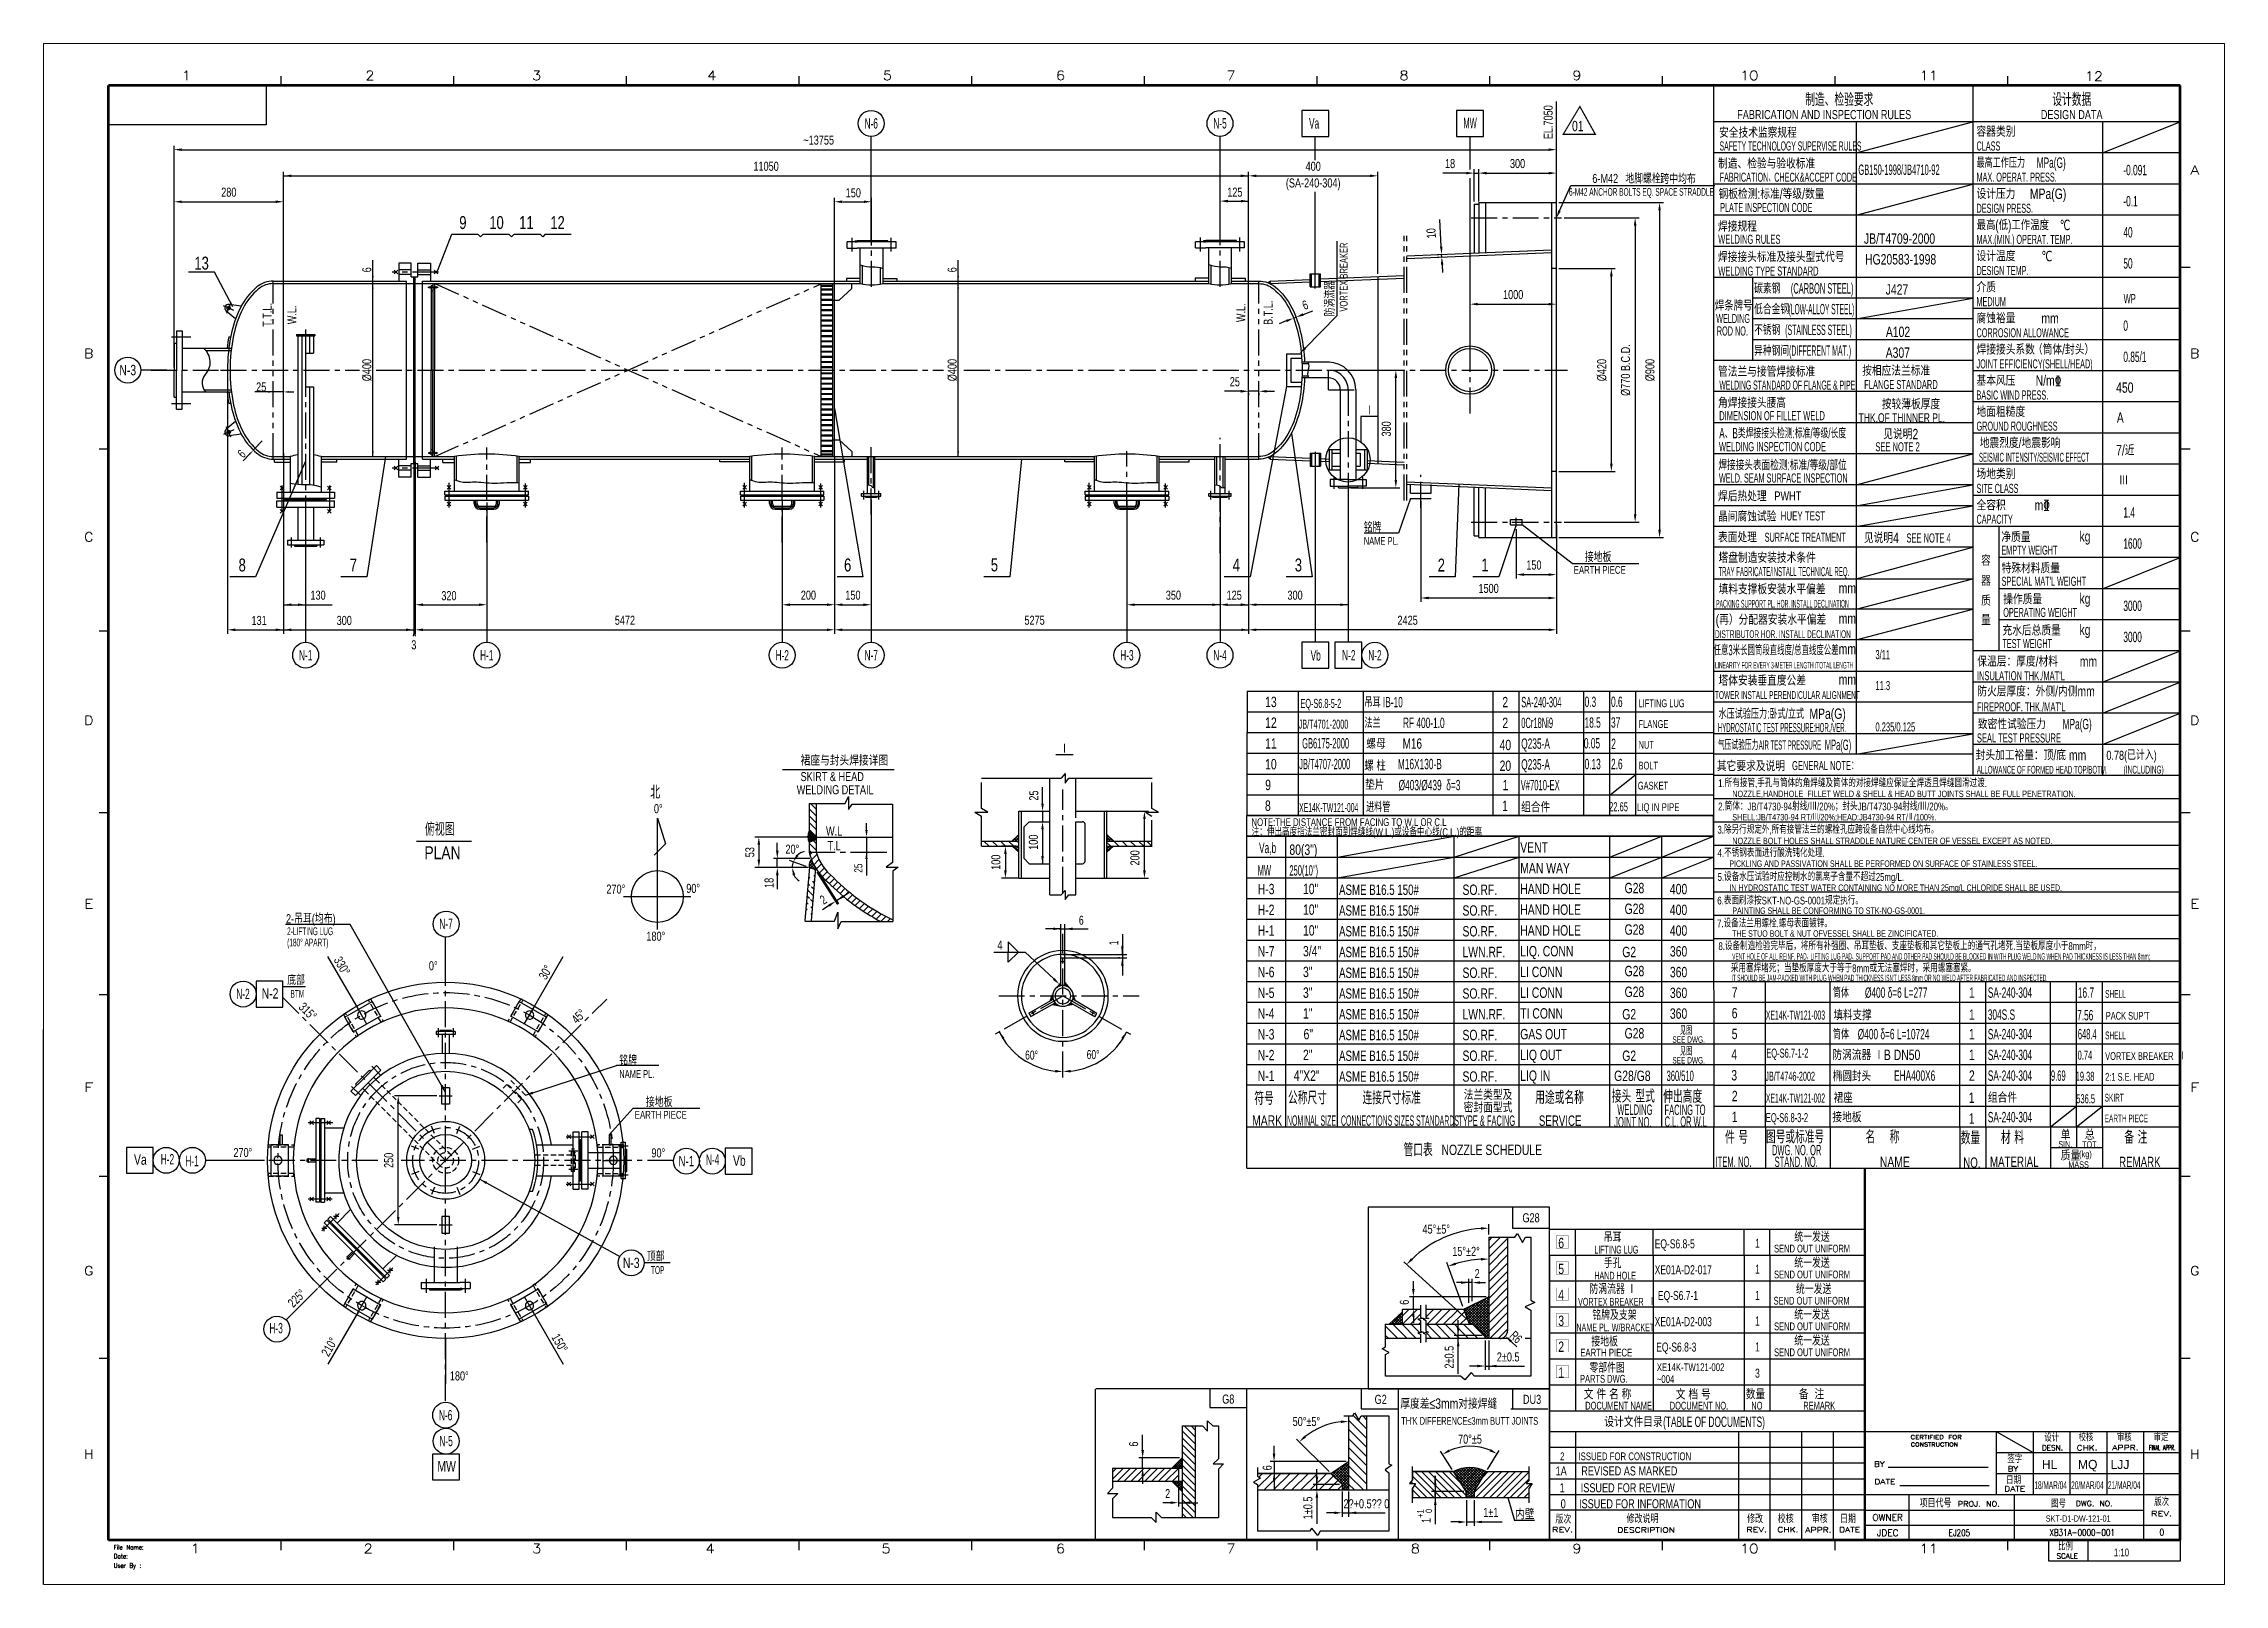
# Model space of a CAD drawing. Extents: x 0 to 841, y 0 to 594.
import ezdxf
from ezdxf.enums import TextEntityAlignment as Align

# ---------------------------------------------------------------- set-up
doc = ezdxf.new("R2010")
doc.units = 0
doc.header["$LTSCALE"] = 8
doc.header["$MEASUREMENT"] = 0
for name, pattern in [('CENTER', [2, 1.25, -0.25, 0.25, -0.25]), ('HIDDEN', [0.375, 0.25, -0.125]), ('PHANTOM', [2.5, 1.25, -0.25, 0.25, -0.25, 0.25, -0.25])]:
    doc.linetypes.add(name, pattern=pattern)
doc.layers.get('0').update_dxf_attribs({"color": 2, "linetype": 'CONTINUOUS'})
doc.layers.get('Defpoints').update_dxf_attribs({"linetype": 'CONTINUOUS'})
for name, color, linetype in [('border', 7, 'CONTINUOUS'), ('CEN', 3, 'CENTER'), ('D', 7, 'CONTINUOUS'), ('HID', 4, 'HIDDEN'), ('OT', 1, 'CONTINUOUS'), ('PHAN', 6, 'PHANTOM')]:
    doc.layers.add(name, color=color, linetype=linetype)
doc.styles.add('HZ0', font='TXT.shx', dxfattribs={"width": 0.75, "bigfont": 'hztxt0.shx'})
doc.styles.get("Standard").update_dxf_attribs({"font": 'JDECSTD', "width": 0.75, "bigfont": 'HZDX'})
doc.dimstyles.get("Standard").update_dxf_attribs({"dimtxt": 0.18, "dimasz": 0.18, "dimexe": 0.18, "dimexo": 0.0625, "dimgap": 0.09, "dimtad": 0, "dimtih": 1, "dimtoh": 1, "dimzin": 0, "dimdsep": 46, "dimtxsty": 'Standard', "dimcen": 0.09, "dimadec": 0, "dimazin": 0, "dimtfac": 1, "dimtofl": 0, "dimtmove": 2, "dimatfit": 3, "dimfxl": 0, "dimtolj": 1, "dimarcsym": 0})
pattern_1 = [(135, (1.9731, 69.8357), (-1.325825, -1.325825), [])]

msp = doc.modelspace()

# ---------------------------------------------------------------- texts
for s, height, width, p in [('N-6', 4, 0.6, (319.158, 563.2511)), ('N-5', 4, 0.6, (453.6694, 563.2511)), ('Va', 4, 0.6, (489.9593, 563.2511)), ('MW', 4, 0.5, (550.1234, 563.4036)), ('6-M42 ANCHOR BOLTS EQ. SPACE STRADDLE', 3, 0.5, (616.1947, 536.4538)), ('6-M42', 3.5, 0.75, (602.2343, 542.0375)), ('9', 5, 0.75, (161.6935, 525.0259)), ('10', 5, 0.75, (174.6594, 525.0259)), ('11', 5, 0.75, (186.1931, 525.0259)), ('12', 5, 0.75, (198.1931, 525.0259)), ('N-3', 4, 0.75, (32.4371, 468.1476)), ('8', 5, 0.75, (76.5813, 393.0017)), ('7', 5, 0.75, (119.4754, 393.0017)), ('6', 5, 0.75, (310.0714, 393.0017)), ('5', 5, 0.75, (366.6743, 393.0017)), ('4', 5, 0.75, (459.9489, 393.0017)), ('3', 5, 0.75, (483.9063, 393.0017)), ('2', 5, 0.75, (539.0179, 393.0017)), ('1', 5, 0.75, (555.8678, 393.0017)), ('N-1', 4, 0.6, (101.0578, 358.2214)), ('H-1', 4, 0.6, (170.8938, 358.2214)), ('H-2', 4, 0.6, (284.8338, 358.2214)), ('N-7', 4, 0.6, (319.158, 358.2214)), ('H-3', 4, 0.6, (417.7697, 358.2214)), ('N-4', 4, 0.6, (453.6694, 358.2214)), ('Vb', 4, 0.6, (490.5696, 358.2214)), ('N-2', 4, 0.6, (503.3431, 358.2214)), ('N-2', 4, 0.6, (513.3996, 358.2214)), ('进料管', 4, 0.6, (514.6881, 299.9516)), ('W.L', 3.5, 0.75, (304.8553, 290.4366)), ('T.L', 3.5, 0.75, (304.8553, 284.7975)), ('Va,b', 4, 0.6, (472.0194, 283.6756)), ('MW', 4, 0.5, (470.7564, 275.2762)), ('G28', 4, 0.75, (613.4873, 268.4584)), ('G28', 4, 0.75, (613.4873, 260.4584)), ('N-7', 4, 0.6, (155.1911, 254.6746)), ('G28', 4, 0.75, (613.4873, 252.4584)), ('G28', 4, 0.75, (613.4873, 236.4584)), ('N-2', 4, 0.6, (76.8902, 227.6859)), ('N-2', 4, 0.75, (87.3211, 227.8597)), ('G28', 4, 0.75, (613.4873, 228.4584)), ('G28', 4, 0.75, (613.4873, 212.4584)), ('Va', 4, 0.75, (37.3091, 163.7429)), ('H-2', 4, 0.6, (47.7538, 163.9678)), ('H-1', 4, 0.6, (57.2518, 163.2265)), ('N-1', 4, 0.7, (247.8746, 163.1833)), ('N-4', 4, 0.6, (257.9837, 163.7433)), ('Vb', 4, 0.75, (268.2825, 163.4533)), ('G28', 3.5, 0.75, (573.62, 141.3305)), ('45%%d%%1285%%d', 3.5, 0.75, (537.0538, 136.9697)), ('15%%d%%1282%%d', 3.5, 0.75, (548.552, 128.3787)), ('N-3', 4, 0.75, (226.6065, 123.9606)), ('2', 3.5, 0.75, (552.8408, 119.8409)), ('H-3', 4, 0.6, (89.6594, 98.7921)), ('2%%1280.5', 3.5, 0.75, (564.7943, 87.6764)), ('G8', 3.5, 0.75, (456.8552, 71.4337)), ('G2', 3.5, 0.75, (515.6391, 71.3294)), ('DU3', 3.5, 0.75, (574.0123, 71.3294)), ('N-6', 4, 0.6, (155.0403, 65.2188)), ('50%%d%%1285%%d', 3.5, 0.75, (486.975, 62.795)), ('N-5', 4, 0.6, (155.2056, 55.236)), ('MW', 4, 0.75, (155.4168, 45.5099)), ('2%%3+0.5%%5%%4 0', 3.5, 0.75, (510.1334, 31.0888))]:
    msp.add_text(s, height=height, dxfattribs=dict(width=width)).set_placement(p, align=Align.MIDDLE)
for s, height, rotation, width, p in [('EL.7050', 3.5, 90, 0.75, (580.2167, 563.7056)), ('VORTEX BREAKER', 3, 90, 0.7, (501.3759, 503.9844)), ('防涡流器', 3.5, 90, 0.75, (495.7462, 495.6951)), ('B.T.L.', 3.5, 90, 0.75, (472.2085, 490.245)), ('6', 3.5, 46.3642011, 0.75, (76.3542, 435.8945)), ('25', 3.5, 90, 0.75, (381.8339, 304.1157)), ('100', 3.5, 90, 0.75, (381.6781, 286.1281)), ('53', 3.5, 90, 0.75, (272.3268, 282.2688)), ('25', 3.15, 90, 0.75, (314.1895, 276.1376)), ('18', 3.5, 90, 0.75, (279.7539, 270.4489)), ('2%%1280.5', 3.5, 90, 0.75, (542.0173, 87.5806)), ('6', 3.5, 90, 0.75, (471.8608, 44.942)), ('1%%1280.5', 3.5, 90, 0.75, (487.542, 29.4528))]:
    msp.add_text(s, height=height, rotation=rotation, dxfattribs=dict(width=width)).set_placement(p, align=Align.MIDDLE)
for s, height, width, p in [('01', 4, 0.75, (589.4321, 560.2409)), ('GB150-1998/JB4710-92', 4, 0.5, (699.8429, 543.3896)), ('-0.091', 4, 0.6, (802.0358, 543.2638)), ('地脚螺栓', 3.5, 0.75, (609.9896, 540.119)), ('跨中均布', 3.5, 0.75, (623.4969, 539.9824)), ('-0.1', 4, 0.6, (802.0358, 531.2638)), ('40', 4, 0.6, (802.0358, 519.2638)), ('JB/T4709-2000', 4, 0.75, (702.0159, 516.8418)), ('HG20583-1998', 4, 0.75, (702.4241, 508.85)), ('50', 4, 0.6, (802.0358, 507.2638)), ('J427', 4, 0.75, (710.3895, 497.2325)), ('A102', 4, 0.75, (710.4525, 480.9026)), ('0', 4, 0.6, (802.0358, 483.2638)), ('A307', 4, 0.75, (710.3895, 472.8737)), ('0.85/1', 4, 0.6, (802.0358, 471.2638)), ('按相应法兰标准', 4, 0.75, (701.3128, 465.9331)), ('FLANGE STANDARD', 3.5, 0.6, (702.0938, 460.8269)), ('450', 4, 0.75, (799.2571, 459.3968)), ('Ⅰ', 3.5, 0.75, (509.6823, 450.7634)), ('按较薄板厚度', 4, 0.75, (708.8976, 453.0279)), ('THK.OF THINNER PL.', 3.5, 0.7, (699.95, 448.002)), ('见说明2', 4, 0.75, (709.4496, 441.4795)), ('A', 4, 0.75, (799.5308, 447.813)), ('SEE NOTE 2', 3.5, 0.6, (706.4394, 436.8269)), ('7/近', 4, 0.75, (799.2571, 435.2491)), ('Ⅲ', 4, 0.75, (800.2939, 423.6652)), ('1.4', 4, 0.6, (802.0358, 411.2653)), ('铭牌', 3.5, 0.75, (509.103, 405.6882)), ('NAME PL.', 3, 0.7, (509.103, 400.7938)), ('见说明4', 4, 0.75, (701.9967, 401.4723)), ('SEE NOTE 4', 3.5, 0.6, (718.3986, 401.669)), ('接地板', 3.5, 0.75, (594.3846, 394.1757)), ('1600', 4, 0.6, (802.0358, 399.2653)), ('EARTH PIECE', 3, 0.75, (590.0709, 389.6051)), ('3000', 4, 0.6, (802.0358, 375.2653)), ('3000', 4, 0.6, (802.0358, 363.2653)), ('3/11', 3.5, 0.6, (706.4394, 356.6937)), ('11.3', 3.5, 0.6, (706.4394, 344.7706)), ('13', 4, 0.75, (471.0663, 338.21)), ('EQ-S6.8-5-2', 3.5, 0.55, (484.7291, 337.8733)), ('吊耳 IB-10', 4, 0.6, (509.3648, 338.1422)), ('2', 4, 0.75, (562.5519, 338.1422)), ('SA-240-304', 4, 0.5, (569.8253, 338.1422)), ('LIFTING LUG', 3, 0.6, (615.0806, 338.1813)), ('12', 4, 0.75, (471.0663, 330.21)), ('JB/T4701-2000', 3.5, 0.55, (484.0053, 329.8733)), ('法兰 ', 4, 0.6, (509.3648, 330.1422)), ('  RF 400-1.0', 4, 0.6, (522.4505, 330.1422)), ('2', 4, 0.75, (562.5519, 330.1422)), ('0Cr18Ni9', 4, 0.5, (569.8253, 330.1422)), ('FLANGE', 3, 0.6, (615.0806, 330.1813)), ('0.235/0.125', 3.5, 0.6, (706.4394, 328.8256)), ('裙座与封头焊接详图', 4, 0.75, (291.9243, 315.6759)), ('Ⅰ', 3.5, 0.75, (392.0249, 320.3327)), ('11', 4, 0.75, (471.0663, 322.21)), ('螺母', 4, 0.75, (510.0806, 322.1422)), ('M16', 4, 0.72, (524.0775, 322.1422)), ('40', 4, 0.75, (561.4868, 321.6075)), ('Q235-A', 4, 0.6, (569.8253, 322.1422)), ('NUT', 3, 0.6, (615.0806, 322.1813)), ('0.78(已计入)', 3.5, 0.75, (795.4933, 317.8784)), ('SKIRT & HEAD', 3.5, 0.75, (291.9243, 309.6859)), ('10', 4, 0.75, (471.0663, 314.21)), ('20', 4, 0.75, (561.4868, 313.6075)), ('Q235-A', 4, 0.6, (569.8253, 314.1422)), ('BOLT', 3, 0.6, (615.0806, 314.1813)), ('(INCLUDING)', 3, 0.5, (802.1391, 312.5868)), ('北', 5, 0.8, (233.9744, 302.8894)), ('WELDING DETAIL', 3.5, 0.75, (290.4295, 304.6179)), ('9', 4, 0.75, (471.0971, 306.21)), ('%%C403/%%C439  δ=3', 4, 0.6, (522.5475, 306.1422)), ('1', 4, 0.75, (562.6489, 306.1422)), ('V#7010-EX', 4, 0.55, (569.6258, 306.1422)), ('GASKET', 3, 0.6, (614.79, 306.4296)), ('1.所有接管,手孔与筒体的角焊缝及筒体的对接焊缝应保证全焊透且焊缝圆滑过渡.', 3, 0.75, (645.7936, 307.3936)), ('NOZZLE,HANDHOLE  FILLET WELD & SHELL & HEAD BUTT JOINTS SHALL BE FULL PENETRATION.', 2.5, 0.7, (651.2192, 303.5143)), ('0%%D', 3.5, 0.75, (235.3676, 297.3234)), ('8', 4, 0.75, (471, 298.21)), ('XE14K-TW121-004', 3.5, 0.45, (484.1719, 297.7358)), ('1', 4, 0.75, (562.4856, 298.1422)), ('组合件', 4, 0.75, (569.7878, 297.6714)), ('22.65', 3.5, 0.6, (603.7228, 298.0454)), ('LIQ IN PIPE', 3, 0.75, (614.4504, 298.1276)), ('2.筒体：JB/T4730-94射线/Ⅲ/20%；封头JB/T4730-94射线/Ⅲ/20%。', 3, 0.75, (645.7936, 298.4025)), ('SHELL:JB/T4730-94 RT/Ⅲ/20%;HEAD:JB4730-94 RT/Ⅱ/100%.', 2.5, 0.7, (651.2192, 294.5232)), ('俯视图', 5, 0.8, (147.0657, 288.6199)), ('VENT', 4, 0.75, (569.4504, 282.1276)), ('3.除另行规定外,所有接管法兰的螺栓孔应跨设备自然中心线均布。', 3, 0.75, (645.501, 289.4486)), ('NOZZLE BOLT HOLES SHALL STRADDLE NATURE CENTER OF VESSEL EXCEPT AS NOTED.', 2.5, 0.7, (651.2192, 285.3866)), ('PLAN', 5, 0.8, (146.8394, 279.5734)), ('80(3")', 4, 0.75, (480.4199, 281.2524)), ('MAN WAY', 4, 0.75, (569.4504, 274.1276)), ('4.不锈钢表面进行酸洗钝化处理.', 3, 0.75, (645.5551, 280.4839)), ('PICKLING AND PASSIVATION SHALL BE PERFORMED ON SURFACE OF STAINLESS STEEL.', 2.5, 0.65, (650.0921, 276.6046)), ('270%%D', 3.5, 0.75, (217.0354, 266.308)), ('90%%D', 3.5, 0.75, (247.8483, 266.5706)), ('H-3', 4, 0.75, (468.2073, 266.063)), ('250(10")', 4, 0.5, (480.4199, 273.2524)), ('10"', 4, 0.75, (485.6752, 266.1276)), ('ASME B16.5 150#  ', 4, 0.7, (499.5676, 265.7969)), ('SO.RF.', 4, 0.75, (547.1669, 265.7969)), ('HAND HOLE', 4, 0.75, (569.4504, 266.1276)), ('400', 4, 0.75, (627.1603, 266.063)), ('5.设备水压试验时应控制水的氯离子含量不超过25mg/L.', 3, 0.75, (645.5551, 271.2196)), ('IN HYDROSTATIC TEST WATER CONTAINING NO MORE THAN 25mg/L CHLORIDE SHALL BE USED.', 2.5, 0.65, (650.0921, 267.3403)), ('H-2', 4, 0.75, (468.2073, 258.063)), ('10"', 4, 0.75, (485.6752, 258.1276)), ('ASME B16.5 150#  ', 4, 0.7, (499.5676, 257.7969)), ('SO.RF.', 4, 0.75, (547.1669, 257.7969)), ('HAND HOLE', 4, 0.75, (569.4504, 258.1276)), ('400', 4, 0.75, (627.1603, 258.063)), ('6.表面刷漆按SKT-NO-GS-0001规定执行。', 3, 0.75, (645.442, 262.1195)), ('PAINTING SHALL BE CONFORMING TO STK-NO-GS-0001.', 2.5, 0.65, (651.2365, 258.4842)), ('2-吊耳(均布)', 3.5, 0.75, (93.4829, 254.8651)), ('2-LIFTING LUG', 3, 0.5, (93.9131, 250.2987)), ('H-1', 4, 0.75, (468.2073, 250.063)), ('10"', 4, 0.75, (485.6752, 250.1276)), ('ASME B16.5 150#  ', 4, 0.7, (499.5676, 249.7969)), ('SO.RF.', 4, 0.75, (547.1669, 249.7969)), ('HAND HOLE', 4, 0.75, (569.4504, 250.1276)), ('400', 4, 0.75, (627.1603, 250.063)), ('7.设备法兰用螺栓.螺母表面镀锌。', 3, 0.75, (645.3552, 253.309)), ('(180%%d APART)', 3, 0.5, (93.9131, 245.953)), ('180%%D', 3.5, 0.75, (232.4548, 248.1351)), ('N-7', 4, 0.75, (468.2073, 242.063)), ('3/4"', 4, 0.75, (485.6752, 242.1276)), ('ASME B16.5 150#  ', 4, 0.7, (499.5676, 241.7969)), ('LWN.RF.', 4, 0.75, (547.1669, 241.7969)), ('LIQ. CONN', 4, 0.75, (569.4504, 242.1276)), ('G2 ', 4, 0.75, (608.7923, 241.7969)), ('360', 4, 0.75, (627.1603, 242.063)), ('8.设备制造检验完毕后，将所有补强圈、吊耳垫板、支座垫板和其它垫板上的通气孔堵死.当垫板厚度小于8mm时，', 3, 0.75, (645.8784, 244.5596)), ('THE STUO BOLT & NUT OFVESSEL SHALL BE ZINCIFICATED.', 2.5, 0.65, (651.1498, 249.6738)), ('0%%D', 3.5, 0.75, (148.5787, 236.7474)), ('N-6', 4, 0.75, (468.2073, 234.063)), ('3"', 4, 0.75, (485.6752, 234.1276)), ('ASME B16.5 150#  ', 4, 0.7, (499.5676, 233.7969)), ('SO.RF.', 4, 0.75, (547.1669, 233.7969)), ('LI CONN', 4, 0.75, (569.4504, 234.1276)), ('360', 4, 0.75, (627.1603, 234.063)), ('采用塞焊堵死；当垫板厚度大于等于8mm或无法塞焊时，采用螺塞塞紧。', 3, 0.75, (650.6721, 236.0096)), ('VENT HOLE OF ALL REINF. PAD、LIFTING LUG PAD、SUPPORT PAD AND OTHER PAD SHOULD BE BLOCKED IN WITH PLUG WELDING WHEN PAD THICKNESS IS LESS THAN 8mm;', 2.5, 0.45, (651.1871, 240.8481)), ('底部', 3.5, 0.75, (93.9398, 231.0879)), ('BTM', 3, 0.5, (95.2219, 226.1592)), ('N-5', 4, 0.75, (468.2073, 226.063)), ('3"', 4, 0.75, (485.6752, 226.1276)), ('ASME B16.5 150#  ', 4, 0.7, (499.5676, 225.7969)), ('SO.RF.', 4, 0.75, (547.1669, 225.7969)), ('LI CONN', 4, 0.75, (569.4504, 226.1276)), ('360', 4, 0.75, (627.1603, 226.063)), ("IT SHOULD BE JAM-PACKED WITH PLUG WHEN PAD THICKNESS ISN'T LESS 8mm OR NO WELD AFTER FABRICATED AND INSPECTED.", 2.5, 0.45, (650.9411, 232.5472)), ('7', 4, 0.75, (651, 226.21)), ('筒体', 4, 0.6, (690.0143, 226.1422)), ('%%c400 δ=6 L=277', 4, 0.6, (702.3842, 226.1422)), ('1', 4, 0.75, (742.4856, 226.1422)), ('SA-240-304', 4, 0.6, (749.7591, 226.1422)), ('16.7', 4, 0.6, (784.4864, 226.1422)), ('SHELL', 3, 0.5, (795.0143, 226.1422)), ('N-4', 4, 0.75, (468.2073, 218.063)), ('1"', 4, 0.75, (485.6752, 218.1276)), ('ASME B16.5 150#  ', 4, 0.7, (499.5676, 217.7969)), ('LWN.RF.', 4, 0.75, (547.1669, 217.7969)), ('TI CONN', 4, 0.75, (569.4504, 218.1276)), ('G2 ', 4, 0.75, (608.7923, 217.7969)), ('360', 4, 0.75, (627.1603, 218.063)), ('6', 4, 0.75, (651, 218.21)), ('XE14K-TW121-003', 3.5, 0.45, (664.1719, 217.7358)), ('填料支撑', 4, 0.8, (690.2529, 217.5043)), ('1', 4, 0.75, (742.4856, 217.6652)), ('304S.S', 4, 0.6, (749.7591, 217.6652)), ('7.56', 4, 0.6, (784.2071, 217.4297)), ("PACK SUP'T", 3, 0.6, (795.2529, 217.7043)), ('N-3', 4, 0.75, (468.2073, 210.063)), ('6"', 4, 0.75, (485.8882, 210.1276)), ('ASME B16.5 150#  ', 4, 0.7, (499.5676, 209.7969)), ('SO.RF.', 4, 0.75, (547.1669, 209.7969)), ('GAS OUT', 4, 0.75, (569.4504, 210.1276)), ('SEE DWG.', 2.5, 0.6, (628.123, 208.8032)), ('见图', 3, 0.6, (631.0355, 211.9077)), ('5', 4, 0.75, (651, 210.21)), ('筒体', 4, 0.6, (690.0143, 210.1422)), ('%%c400 δ=6 L=10724', 4, 0.6, (699.6058, 210.1422)), ('1', 4, 0.75, (742.4856, 210.1422)), ('SA-240-304', 4, 0.6, (749.7591, 210.1422)), ('648.4', 4, 0.5, (784.4864, 210.1422)), ('SHELL', 3, 0.5, (795.0143, 210.1422)), ('铭牌', 3.5, 0.75, (222.0013, 200.1767)), ('N-2', 4, 0.75, (468.2073, 202.063)), ('2"', 4, 0.75, (485.6752, 202.1276)), ('ASME B16.5 150#  ', 4, 0.7, (499.5676, 201.7969)), ('SO.RF.', 4, 0.75, (547.1669, 201.7969)), ('LIQ OUT', 4, 0.75, (569.4504, 202.1276)), ('G2 ', 4, 0.75, (608.7923, 201.7969)), ('SEE DWG.', 2.5, 0.6, (628.123, 200.8032)), ('见图', 3, 0.6, (631.0355, 203.9077)), ('EQ-S6.7-1-2', 3.5, 0.6, (664.3211, 203.0723)), ('防涡流器 ⅠB DN50', 4, 0.75, (689.8222, 202.1422)), ('1', 4, 0.75, (742.4856, 202.1422)), ('SA-240-304', 4, 0.6, (749.7591, 202.1422)), ('0.74', 3.5, 0.6, (784.4017, 202.2694)), ('VORTEX BREAKER\u3000Ⅰ', 3, 0.6, (795.0143, 202.1813)), ('NAME PL.', 3, 0.7, (222.0013, 195.2652)), ('N-1', 4, 0.75, (468.2073, 194.063)), ('4"X2"', 4, 0.75, (482.0899, 194.1276)), ('ASME B16.5 150#  ', 4, 0.7, (499.5676, 193.7969)), ('SO.RF.', 4, 0.75, (547.1669, 193.7969)), ('LIQ IN', 4, 0.75, (569.4504, 194.1276)), ('G28/G8', 4, 0.75, (605.6641, 194.063)), ('360/510', 4, 0.5, (625.8861, 194.063)), ('JB/T4746-2002', 3.5, 0.55, (663.9885, 194.1422)), ('椭圆封头', 4, 0.8, (690.0143, 193.9813)), ('EHA400X6', 4, 0.6, (713.6125, 194.1422)), ('2', 4, 0.75, (742.4856, 194.1422)), ('SA-240-304', 4, 0.6, (749.7591, 194.1422)), ('9.69', 4, 0.5, (774.1177, 194.1422)), ('19.38', 3.5, 0.6, (783.6369, 194.1422)), ('2:1 S.E. HEAD', 3, 0.6, (795.0143, 194.1813)), ('接地板', 3.5, 0.75, (232.2918, 184.1008)), ('XE14K-TW121-002', 3.5, 0.45, (664.1719, 185.7358)), ('裙座', 4, 0.7, (690.3537, 185.6006)), ('1', 4, 0.75, (742.4048, 185.6006)), ('组合件', 4, 0.75, (749.7878, 185.6714)), ('536.5', 3.5, 0.6, (783.8715, 185.4735)), ('SKIRT', 3, 0.5, (794.8222, 186.1422)), ('EARTH PIECE', 3, 0.75, (227.9781, 179.5301)), ('EQ-S6.8-3-2', 3.5, 0.6, (664.1668, 178.1966)), ('接地板 ', 4, 0.75, (689.8222, 178.1422)), ('1', 4, 0.75, (742.4048, 177.6006)), ('SA-240-304', 4, 0.6, (749.7591, 178.1422)), ('EARTH PIECE', 3, 0.5, (794.8222, 178.1422)), ('270%%D', 3.5, 0.75, (73.2035, 164.7488)), ('90%%D', 3.5, 0.75, (234.4032, 164.6052)), ('吊耳 ', 3.5, 0.75, (601.6521, 131.9736)), ('顶部', 3.5, 0.75, (232.6424, 124.616)), ('LIFTING LUG', 3, 0.55, (598.0039, 127.5554)), ('EQ-S6.8-5', 3.5, 0.7, (621.304, 129.5408)), ('1', 3.5, 0.7, (660.0511, 129.7818)), ('SEND OUT UNIFORM', 3, 0.7, (667.3403, 127.9655)), ('TOP', 3, 0.5, (234.2387, 119.6872)), ('HAND HOLE', 3, 0.55, (598.0039, 117.5554)), ('手孔', 3.5, 0.75, (601.6521, 121.9736)), ('XE01A-D2-017', 3.5, 0.7, (621.304, 119.5408)), ('1', 3.5, 0.7, (660.0511, 119.7818)), ('SEND OUT UNIFORM', 3, 0.7, (667.3403, 117.9655)), ('VORTEX BREAKER\u3000Ⅰ', 3, 0.55, (591.7608, 107.451)), ('防涡流器 Ⅰ', 3.5, 0.75, (596.1227, 111.9873)), ('EQ-S6.7-1', 3.5, 0.7, (622.5382, 109.62)), ('1', 3.5, 0.7, (660.0013, 109.6674)), ('SEND OUT UNIFORM', 3, 0.7, (667.1482, 107.851)), ('铭牌及支架', 3.5, 0.75, (597.245, 101.9736)), ('XE01A-D2-003', 3.5, 0.7, (621.304, 99.5408)), ('1', 3.5, 0.7, (660.0511, 99.7818)), ('SEND OUT UNIFORM', 3, 0.7, (667.3403, 97.9655)), ('NAME PL. W/BRACKET', 3, 0.55, (591.0995, 97.5554)), ('接地板', 3.5, 0.75, (596.8883, 91.761)), ('EQ-S6.8-3', 3.5, 0.7, (621.8949, 89.7345)), ('1', 3.5, 0.7, (660.0511, 89.7818)), ('EARTH PIECE', 3, 0.75, (592.5746, 87.8693)), ('零部件图', 3.5, 0.75, (596.1291, 81.6465)), ('XE14K-TW121-002', 3, 0.75, (622.1118, 82.2112)), ('SEND OUT UNIFORM', 3, 0.7, (667.3403, 87.9655)), ('180%%D', 3.5, 0.75, (156.6624, 78.6186)), ('PARTS DWG.', 3, 0.7, (592.4966, 77.7549)), ('~004', 3, 0.75, (622.1118, 77.6473)), ('3', 3.5, 0.7, (660.0013, 79.6674)), ('厚度差≤3mm对接焊缝', 4, 0.75, (523.2072, 67.6968)), ("TH'K DIFFERENCE≤3mm BUTT JOINTS", 3, 0.6, (523.5575, 61.5377)), ('1A', 3.5, 0.75, (583.0932, 41.9846)), ('REVISED AS MARKED', 3.5, 0.75, (592.9951, 41.9846)), ('1', 3.5, 0.75, (584.6771, 35.498)), ('ISSUED FOR REVIEW', 3.5, 0.75, (592.7918, 35.498)), ('18/MAR/04', 3, 0.5, (767.7177, 36.7347)), ('20/MAR/04', 3, 0.5, (781.9075, 36.7347)), ('21/MAR/04', 3, 0.5, (796.0973, 36.7347)), ('0', 3.5, 0.75, (585.053, 29.3244)), ('ISSUED FOR INFORMATION', 3.5, 0.75, (592.1361, 29.3244)), ('SKT-D1-DW-121-01', 2.425, 0.75, (772.1133, 24.1759)), ('1:10', 3, 0.75, (798.3817, 10.8147))]:
    msp.add_text(s, height=height, dxfattribs=dict(width=width)).set_placement(p)
at = {"width": 0.75}
for s, height, p in [('13', 5, (60.9315, 506.8874)), ('统一发送', 3.5, (681.9687, 132.1016)), ('统一发送', 3.5, (681.9687, 122.1016)), ('统一发送', 3.5, (682.612, 111.9871)), ('统一发送', 3.5, (681.9687, 102.1016)), ('统一发送', 3.5, (681.9687, 92.1016))]:
    msp.add_text(s, height=height, dxfattribs=at).set_placement(p, align=Align.CENTER)
for s, rotation, p in [('6', 90, (124.6346, 506.819)), ('6', 90, (350.3686, 506.819)), ('T.T.L.', 90, (86.2096, 489.4292)), ('W.L.', 90, (95.7005, 489.4292)), ('W.L.', 90, (461.6723, 490.245)), ('%%c400', 90, (124.6346, 468.1476)), ('%%c400', 90, (350.3686, 468.1476)), ('2', 32.687915, (300.6765, 263.9538)), ('6', 90, (524.7341, 108.7659))]:
    msp.add_text(s, height=3.5, rotation=rotation, dxfattribs=at).set_placement(p, align=Align.MIDDLE_CENTER)
at = {"color": 2}
for s, height, width, p in [('WP', 3.5, 0.6, (802.1568, 493.9271)), ('0.3', 4, 0.6, (594.2646, 338.2694)), ('0.6', 4, 0.6, (604.468, 338.2694)), ('18.5', 4, 0.6, (594.2646, 330.2694)), ('37', 4, 0.6, (604.468, 330.2694)), ('GB6175-2000', 4, 0.5, (485.3483, 322.2661)), ('0.05', 4, 0.6, (593.9966, 322.2694)), ('2', 4, 0.6, (604.545, 322.0596)), ('JB/T4707-2000', 4, 0.45, (484.2202, 314.2694)), ('螺 柱', 4, 0.7, (509.2984, 313.7019)), ('M16X130-B', 4, 0.6, (522.2511, 314.2694)), ('0.13', 4, 0.6, (594.2646, 314.2694)), ('2.6', 4, 0.6, (604.468, 314.2694)), ('垫片', 4, 0.75, (509.5801, 306.312)), ('4', 4, 0.75, (650.8461, 202.2726)), ('3', 4, 0.75, (650.8461, 194.2726)), ('2', 4, 0.75, (651.0449, 186.2726)), ('1', 4, 0.75, (651.0449, 178.2726))]:
    msp.add_text(s, height=height, dxfattribs=dict(at, width=width)).set_placement(p)
at = {"width": 0.75}
for s, p in [('25', (83.9113, 461.6628)), ('20%%d', (288.7342, 283.4425))]:
    msp.add_text(s, height=3.5, dxfattribs=at).set_placement(p, align=Align.MIDDLE_CENTER)
at = {"linetype": 'Continuous'}
for s, width, p in [('6', 0.7, (399.2616, 254.2952)), ('4', 0.75, (367.8381, 244.7301))]:
    msp.add_text(s, height=3.5, dxfattribs=dict(at, width=width)).set_placement(p)
at = {"linetype": 'Continuous', "width": 0.7}
msp.add_text('1', height=3.5, rotation=90, dxfattribs=at).set_placement((414.5029, 246.3845))
for s, rotation, width, p in [('330%%D', 300, 0.75, (111.7341, 240.7461)), ('30%%D', 60, 0.75, (193.7412, 232.7693)), ('315%%D', 315, 0.75, (98.0751, 222.2425)), ('45%%D', 45, 0.75, (205.6587, 215.8956)), ('225%%D', 45, 0.75, (96.2708, 106.5077)), ('210%%D', 60, 0.75, (109.8986, 87.5496)), ('150%%D', 300, 0.75, (195.7023, 95.3088)), ('R6', 316.6804269, 0.7, (565.0904, 95.5079))]:
    msp.add_text(s, height=3.5, rotation=rotation, dxfattribs=dict(width=width)).set_placement(p)
for p in [(380.9999, 204.047), (404.7353, 204.2565)]:
    msp.add_text('60%%d', height=3.5, dxfattribs=at).set_placement(p, align=Align.MIDDLE_CENTER)
at = {"color": 2, "width": 0.75}
msp.add_text('6', height=3.5, rotation=90, dxfattribs=at).set_placement((420.3413, 54.0802), align=Align.MIDDLE)
for s, p in [('HL', (770.609, 44.4858)), ('MQ', (784.5123, 44.4858)), ('LJJ', (797.0876, 44.4858))]:
    msp.add_text(s, height=3.5).set_placement(p)
msp.add_text('2', height=3.5, dxfattribs=at).set_placement((433.4607, 34.9947), align=Align.MIDDLE_CENTER)
at = {"color": 2, "char_height": 3.5, "attachment_point": 5}
for s, insert in [('~13755', (298.9039, 556.7869)), ('11050', (278.6161, 546.6983)), ('\\A1;18', (542.3882, 547.7471)), ('300', (568.4119, 547.7471)), ('280', (71.4216, 536.7097)), ('\\A1;150', (312.2603, 536.4754)), ('125', (459.4014, 536.719)), ('130', (105.8317, 381.3461)), ('320', (156.3087, 381.1512)), ('\\A1;200', (294.9435, 381.3461)), ('\\A1;150', (312.1056, 381.3461)), ('350', (435.6934, 381.3461)), ('125', (459.1403, 381.3461)), ('300', (482.6139, 381.3461)), ('\\A1;1500', (557.2557, 383.9494)), ('131', (83.1056, 371.6008)), ('300', (115.939, 371.6008)), ('\\A1;5472', (224.1823, 371.68)), ('5275', (382.1699, 371.68)), ('2425', (526.0226, 371.68)), ('3', (142.7726, 362.2126))]:
    msp.add_mtext(s, dxfattribs=dict(at, insert=insert))
at = {"char_height": 3.5, "attachment_point": 5}
for s, insert in [('\\A1;400', (489.6015, 546.6983)), ('(SA-240-304)', (489.6015, 539.7697)), ('\\A1;1000', (566.7251, 497.2306)), ('\\A1;25', (459.3896, 463.6367)), ('\\A1;150', (574.731, 392.9666))]:
    msp.add_mtext(s, dxfattribs=dict(at, insert=insert))
for s, insert, rotation in [('\\A1;10', (535.1113, 520.8835), 93.7291638), ('\\A1;6', (486.5115, 493.2193), 21.1521612), ('\\A1;%%C420', (600.931, 468.1456), 90), ('\\A1;%%c770 B.C.D.', (610.0965, 468.1468), 90), ('\\A1;%%C900', (619.514, 468.1453), 90), ('\\A1;380', (517.8171, 445.4727), 90), ('\\A1;100', (367.2446, 278.4077), 90), ('\\A1;200', (420.8662, 280.0854), 90)]:
    msp.add_mtext(s, dxfattribs=dict(at, insert=insert, rotation=rotation))
at = {"layer": 'border', "color": 3, "style": 'HZ0'}
for s, height, width, p, p2 in [('1', 3.5366, 3, (53.3311, 579.9756), (56.8677, 579.9756)), ('2', 3.5366, 1.5, (124.0628, 579.9756), (127.5994, 579.9756)), ('3', 3.5366, 1.5, (188.3537, 579.9756), (191.8903, 579.9756)), ('4', 3.5366, 1.5, (255.865, 579.9756), (259.4015, 579.9756)), ('5', 3.5366, 1.5, (323.6446, 579.9756), (327.1812, 579.9756)), ('6', 3.5366, 1.5, (390.4005, 579.9756), (393.9371, 579.9756)), ('7', 3.5366, 1.5, (456.1021, 579.9756), (459.6386, 579.9756)), ('8', 3.5366, 1.5, (522.8401, 579.9756), (526.3767, 579.9756)), ('9', 3.5366, 1.5, (589.5546, 579.9756), (593.0912, 579.9756)), ('1O', 3.53659, 1.5, (654.3115, 579.9756), (661.3847, 579.9756)), ('11', 3.53659, 2, (723.4578, 579.9756), (730.5309, 579.9756)), ('12', 3.53659, 1.5, (787.1229, 579.6927), (794.1961, 579.6927)), ('A', 3.5366, 1.5, (827.8065, 543.5343), (831.3431, 543.5343)), ('B', 3.5366, 1.5, (15.6645, 472.8026), (19.2011, 472.8026)), ('B', 3.5366, 1.5, (827.8065, 472.8026), (831.3431, 472.8026)), ('C', 3.5366, 1.5, (15.6645, 402.0709), (19.2011, 402.0709)), ('C', 3.5366, 1.5, (827.8065, 402.0709), (831.3431, 402.0709)), ('D', 3.5366, 1.5, (15.6645, 331.3392), (19.2011, 331.3392)), ('D', 3.5366, 1.5, (827.8065, 331.3392), (831.3431, 331.3392)), ('E', 3.5366, 1.5, (15.6645, 260.6075), (19.2011, 260.6075)), ('E', 3.5366, 1.5, (827.8065, 260.6075), (831.3431, 260.6075)), ('F', 3.5366, 1.5, (15.6645, 189.8758), (19.2011, 189.8758)), ('F', 3.5366, 1.5, (827.8065, 189.8758), (831.3431, 189.8758)), ('G', 3.5366, 1.5, (15.6645, 119.1441), (19.2011, 119.1441)), ('G', 3.5366, 1.5, (827.8065, 119.1441), (831.3431, 119.1441)), ('H', 3.5366, 1.5, (15.6645, 48.4124), (19.2011, 48.4124)), ('H', 3.5366, 1.5, (827.8065, 48.4124), (831.3431, 48.4124))]:
    msp.add_text(s, height=height, dxfattribs=dict(at, width=width)).set_placement(p, p2, align=Align.FIT)
at = {"layer": 'border', "color": 2, "style": 'HZ0', "oblique": 0.0000187}
for s, height, width, p, p2 in [('CERTIFIED FOR', 1.520334, 1.083333, (719.9696, 56.0184), (739.7339, 56.0184)), ('CONSTRUCTION', 1.520334, 1.058824, (720.0709, 53.1804), (738.3149, 53.1804)), ('CHK.', 2.02711, 1.333333, (784.0241, 51.6328), (792.1325, 51.6328)), ('APPR.', 2.02711, 1.25, (797.762, 51.6831), (807.8975, 51.6831)), ('FINAL APPR.', 2.027112, 0.517241, (811.9518, 51.6831), (822.0873, 51.6831)), ('BY', 2.02711, 1.2, (705.9207, 45.3761), (709.9749, 45.3761)), ('BY', 2.02711, 1.2, (757.4347, 43.5274), (761.4889, 43.5274)), ('DATE', 2.02711, 1.090909, (706.0221, 38.5852), (714.1305, 38.5852)), ('DATE', 2.02711, 1.090909, (756.0917, 35.8605), (764.2002, 35.8605)), ('PROJ. NO.', 2.02711, 1.090909, (738.1615, 30.0092), (754.3784, 30.0092)), ('DWG. NO.', 2.02711, 1.05, (783.6873, 30.1401), (797.8771, 30.1401)), ('REV.', 2.02711, 1.2, (812.7216, 26.2504), (820.83, 26.2504)), ('REV.', 2.02711, 1.2, (581.6763, 20.0806), (589.7847, 20.0806)), ('DESCRIPTION', 2.027112, 1.1, (606.8599, 19.9539), (629.1582, 19.9539)), ('REV.', 2.02711, 1.2, (656.5572, 20.0806), (664.6656, 20.0806)), ('CHK.', 2.02711, 1.333333, (668.613, 20.0806), (676.7214, 20.0806)), ('APPR.', 2.02711, 1.25, (679.3857, 19.9792), (689.5212, 19.9792)), ('DATE', 2.02711, 1.090909, (692.4308, 20.0806), (700.5393, 20.0806))]:
    msp.add_text(s, height=height, dxfattribs=dict(at, width=width)).set_placement(p, p2, align=Align.FIT)
msp.add_text('DESN.', height=2.02711, dxfattribs=at).set_placement((770.6399, 51.6328), (778.7483, 51.6328), align=Align.FIT)
at = {"layer": 'border', "color": 2, "style": 'HZ0', "width": 0.75}
for s, height, p in [('设计', 2.83387, (771.5769, 55.0539)), ('校核', 2.83387, (784.7559, 55.2028)), ('审核', 2.83387, (799.5307, 55.2028)), ('审定', 2.83387, (813.7205, 55.2028)), ('签字', 2.83387, (757.2989, 46.8657)), ('日期', 2.83387, (756.8451, 38.6775)), ('版次', 3.03629, (583.0087, 23.4747)), ('修改说明', 3.03629, (610.4693, 23.6625)), ('修改', 3.03629, (656.948, 23.6625)), ('校核', 3.03629, (668.7621, 23.6694)), ('审核', 3.03629, (681.8561, 23.6694)), ('日期', 3.03629, (692.7596, 23.6389)), ('项目代号', 3.03629, (723.462, 29.6822)), ('图号', 2.83387, (774.1436, 29.6627)), ('版次', 2.83387, (813.9272, 30.3115)), ('比例', 2.83387, (776.8465, 13.1353))]:
    msp.add_text(s, height=height, dxfattribs=at).set_placement(p)
at = {"layer": 'border', "color": 2, "linetype": 'Continuous', "style": 'HZ0'}
for s, p in [('OWNER', (711.1428, 25.8058)), ('JDEC', (711.1428, 19.8875))]:
    msp.add_text(s, height=2.53019, dxfattribs=at).set_placement(p, align=Align.MIDDLE)
at = {"layer": 'border', "color": 1, "style": 'HZ0', "width": 0.8}
for s, p in [('File Name:', (27.016, 13.409)), ('Date:', (27.0862, 9.9916)), ('User By :', (27.0041, 6.3632))]:
    msp.add_text(s, height=1.76829, dxfattribs=at).set_placement(p)
at = {"layer": 'border', "color": 3, "style": 'HZ0', "oblique": 0.0000187}
for s, height, width, p, p2 in [('1', 3.5366, 3, (56.6999, 12.0447), (60.2365, 12.0447)), ('2', 3.5366, 1.5, (123.397, 12.0447), (126.9336, 12.0447)), ('3', 3.5366, 1.5, (188.3537, 12.0447), (191.8903, 12.0447)), ('4', 3.5366, 1.5, (255.2353, 12.0447), (258.7719, 12.0447)), ('5', 3.5366, 1.5, (323.0795, 12.0447), (326.6161, 12.0447)), ('6', 3.5366, 1.5, (390.4005, 12.0447), (393.9371, 12.0447)), ('7', 3.5366, 1.5, (456.1021, 12.0447), (459.6386, 12.0447)), ('8', 3.5366, 1.5, (527.2554, 12.0447), (530.792, 12.0447)), ('9', 3.5366, 1.5, (589.5546, 12.0447), (593.0912, 12.0447)), ('1O', 3.53659, 1.5, (654.3115, 12.0447), (661.3847, 12.0447)), ('11', 3.53659, 2, (723.4578, 12.0447), (730.5309, 12.0447))]:
    msp.add_text(s, height=height, dxfattribs=dict(at, width=width)).set_placement(p, p2, align=Align.FIT)
at = {"layer": 'border', "color": 2, "style": 'HZ0', "oblique": 0.0000187}
msp.add_text('SCALE', height=2.02711, dxfattribs=at).set_placement((776.26, 9.9302))
at = {"layer": 'border', "color": 2, "style": 'HZ0', "width": 0.8}
for tag, text, height, p in [('EJ205', '', 2.5302, (738.817, 18.6227)), ('XB31A-0000-001', 'XB31A-0000-001', 2.530188, (786.1562, 18.724)), ('0', '0', 2.5302, (816.8799, 18.8445))]:
    msp.add_attdef(tag, text=text, height=height, dxfattribs=at).set_placement(p, align=Align.CENTER)
at = {"layer": 'D'}
for s, height, width, p in [('制造、检验要求', 5, 0.75, (679.3622, 569.9111)), ('设计数据', 5, 0.75, (774.6445, 569.9111)), ('FABRICATION AND INSPECTION RULES', 3.5, 0.75, (653.1316, 564.9008)), ('DESIGN DATA', 3.5, 0.75, (770.2157, 564.9008)), ('安全技术监察规程', 4, 0.75, (646.1207, 557.7007)), ('SAFETY TECHNOLOGY SUPERVISE RULES', 3.5, 0.45, (646.3322, 552.7998)), ('容器类别', 4, 0.75, (745.4133, 558.115)), ('CLASS', 3.5, 0.55, (745.4133, 552.7842)), ('制造、检验与验收标准', 4, 0.75, (645.7224, 545.8142)), ('最高工作压力     MPa(G)', 4, 0.6, (745.4133, 546.115)), ('钢板检测:标准/等级/数量', 4, 0.75, (645.9248, 534.0796)), ('FABRICATION、CHECK&ACCEPT CODE', 3.5, 0.5, (646.3322, 540.7585)), ('设计压力     MPa(G)', 4, 0.75, (745.4133, 534.115)), ('MAX. OPERAT. PRESS.', 3.5, 0.55, (745.4133, 540.7842)), ('PLATE INSPECTION CODE', 3.5, 0.5, (646.5378, 529.0905)), ('DESIGN PRESS.', 3.5, 0.55, (745.4133, 528.7842)), ('焊接规程', 4, 0.75, (645.7224, 521.5331)), ('最高(低)工作温度    ℃', 4, 0.7, (745.4133, 522.115)), ('WELDING RULES', 3.5, 0.6, (645.7815, 516.832)), ('焊接接头标准及接头型式代号', 4, 0.75, (645.7224, 509.7767)), ('设计温度         ℃', 4, 0.75, (745.4133, 510.115)), ('MAX.(MIN.) OPERAT. TEMP.', 3.5, 0.55, (745.4133, 516.7842)), ('WELDING TYPE STANDARD', 3.5, 0.6, (645.8256, 504.5791)), ('DESIGN TEMP.', 3.5, 0.55, (745.4133, 504.7842)), ('碳素钢', 4, 0.65, (659.6432, 497.6574)), ('(CARBON STEEL)', 4, 0.45, (673.812, 497.6574)), ('介质', 4, 0.75, (745.4133, 498.115)), ('MEDIUM', 3.5, 0.55, (745.4133, 492.7842)), ('焊条牌号', 4, 0.7, (644.4699, 491.0739)), ('WELDING ', 3.5, 0.5, (645.0057, 486.2806)), ('低合金钢', 4, 0.65, (659.6432, 489.6574)), ('(LOW-ALLOY STEEL)', 4, 0.38, (672.9894, 489.6574)), ('腐蚀裕量         mm', 4, 0.75, (745.4133, 486.115)), ('ROD NO.', 3.5, 0.5, (645.2735, 481.4643)), ('不锈钢', 4, 0.65, (659.6432, 481.6574)), ('(STAINLESS STEEL)', 4, 0.4, (671.6262, 481.6574)), ('CORROSION ALLOWANCE', 3.5, 0.55, (745.4133, 480.7842)), ('异种钢间', 4, 0.65, (659.6432, 473.6574)), ('(DIFFERENT MAT.)', 4, 0.4, (673.1206, 473.6574)), ('JOINT EFFICIENCY(SHELL/HEAD)', 3.5, 0.5, (745.4133, 468.7842)), ('焊接接头系数', 4, 0.75, (745.4133, 474.115)), ('（筒体/封头）', 4, 0.75, (767.1749, 474.115)), ('管法兰与接管焊接标准', 4, 0.75, (645.7224, 465.6007)), ('WELDING STANDARD OF FLANGE & PIPE', 3.5, 0.45, (646.2397, 460.6154)), ('基本风压       N/m%%132', 4, 0.75, (745.4133, 462.115)), ('角焊接接头腰高', 4, 0.75, (645.7224, 453.5391)), ('地面粗糙度', 4, 0.75, (745.4133, 450.115)), ('BASIC WIND PRESS.', 3.5, 0.55, (745.4133, 456.7842)), ('A、B类焊接接头检测:标准/等级/长度', 4, 0.58, (646.2102, 441.8545)), ('DIMENSION OF FILLET WELD', 3.5, 0.6, (646.1835, 448.822)), ('GROUND ROUGHNESS', 3.5, 0.55, (745.4133, 444.7842)), ('WELDING INSPECTION CODE', 3.5, 0.6, (646.0974, 436.8785)), ('地震烈度/地震影响', 4, 0.75, (746.6657, 438.115)), ('焊接接头表面检测:标准/等级/部位', 4, 0.64, (645.8744, 429.5406)), ('场地类别', 4, 0.75, (745.4133, 426.115)), ('SEISMIC INTENSITY/SEISMIC EFFECT', 3.5, 0.4, (746.3526, 432.7842)), ('焊后热处理', 4, 0.75, (645.7224, 417.5663)), ('WELD. SEAM SURFACE INSPECTION', 3.5, 0.5, (646.0974, 424.7863)), ('PWHT', 3.5, 0.75, (667.4716, 417.8673)), ('SITE CLASS', 3.5, 0.55, (745.4133, 420.7842)), ('晶间腐蚀试验', 4, 0.75, (645.7224, 409.7329)), ('HUEY TEST', 3.5, 0.65, (669.9147, 410.159)), ('全容积          m%%133', 4, 0.75, (745.4133, 414.0556)), ('CAPACITY', 3.5, 0.55, (745.4133, 408.876)), ('表面处理', 4, 0.75, (645.7224, 401.7032)), ('SURFACE TREATMENT', 3.5, 0.55, (663.7277, 401.946)), ('净质量', 4, 0.75, (754.9927, 401.8029)), ('kg', 4, 0.75, (785.1237, 402.0556)), ('塔盘制造安装技术条件', 4, 0.75, (645.9242, 393.8078)), ('容', 4, 0.75, (747.1808, 392.6943)), ('EMPTY WEIGHT', 3.5, 0.55, (754.9927, 396.9727)), ('TRAY FABRICATE/INSTALL TECHNICAL REQ.', 3.5, 0.4, (645.868, 388.702)), ('器', 4, 0.75, (747.1808, 384.9905)), ("SPECIAL MAT'L WEIGHT", 3.5, 0.5, (755.0962, 384.9727)), ('特殊材料质量', 4, 0.75, (755.0962, 389.8029)), ('PACKING SUPPORT PL. HOR. INSTALL DECLINATION', 3, 0.4, (644.9927, 376.568)), ('填料支撑板安装水平偏差', 4, 0.75, (645.9242, 381.6738)), ('mm', 4, 0.75, (692.2777, 382.0772)), ('质', 4, 0.75, (747.1808, 377.2867)), ('操作质量', 4, 0.75, (755.7224, 377.8029)), ('kg', 4, 0.75, (785.1237, 378.0556)), ('(再）分配器安装水平偏差', 4, 0.75, (644.8271, 369.9418)), ('mm', 4, 0.75, (692.2777, 370.3452)), ('量', 4, 0.75, (747.1808, 369.7911)), ('充水后总质量', 4, 0.75, (755.4106, 365.8029)), ('OPERATING WEIGHT', 3.5, 0.5, (755.7224, 372.9727)), ('kg', 4, 0.75, (785.1237, 366.0556)), ('任意3米长圆筒段直线度/总直线度公差', 4, 0.55, (644.0117, 358.2098)), ('DISTRIBUTOR HOR. INSTALL DECLINATION', 3, 0.5, (644.5531, 364.836)), ('mm', 4, 0.75, (692.2777, 358.6132)), ('TEST WEIGHT', 3.5, 0.55, (755.4106, 360.9727)), ('LINEARITY FOR EVERY 3-METER LENGTH /TOTAL LENGTH', 2.5, 0.45, (644.5531, 353.104)), ('保温层：厚度/材料', 4, 0.75, (745.7224, 353.8449)), ('mm', 4, 0.75, (785.241, 353.8449)), ('塔体安装垂直度公差', 4, 0.75, (645.9242, 346.4778)), ('mm', 4, 0.75, (692.2777, 346.8812)), ("INSULATION THK./MAT'L", 3.5, 0.6, (745.5637, 348.568)), ('防火层厚度：外侧/内侧mm', 4, 0.75, (745.7224, 342.3077)), ('TOWER INSTALL PERENDICULAR ALIGNMENT', 3, 0.5, (644.5531, 341.3719)), ('水压试验压力:卧式/立式', 4, 0.6, (645.9242, 333.6725)), ('MPa(G)', 4, 0.75, (680.9505, 333.6725)), ("FIREPROOF. THK./MAT'L", 3.5, 0.6, (745.5637, 336.5682)), ('HYDROSTATIC TEST PRESSURE:HOR./VER.', 3.5, 0.4, (645.6607, 328.5667)), ('SEAL TEST PRESSURE', 3.5, 0.6, (745.5637, 324.5687)), ('致密性试验压力', 4, 0.75, (745.9242, 329.6745)), ('MPa(G)', 4, 0.6, (778.6016, 329.6745)), ('气压试验压力', 4, 0.5, (645.7076, 321.6725)), ('AIR TEST PRESSURE', 3.5, 0.4, (661.4232, 321.8474)), ('MPa(G)', 4, 0.5, (686.9053, 321.6725)), ('封头加工裕量：顶/底 mm', 4, 0.75, (745.0605, 317.7251)), ('其它要求及说明', 4, 0.75, (645.2814, 313.5022)), ('GENERAL NOTE：', 3.5, 0.6, (674.2733, 313.9241)), ('ALLOWANCE OF FORMED HEAD:TOP/BOTM.', 3, 0.47, (745.5637, 312.5693)), ('件 号 ', 5, 0.75, (648.4159, 169.8571)), ('图号或标准号', 5, 0.65, (664.2227, 170.0316)), ('DWG. NO. OR', 4, 0.5, (666.5258, 165.4324)), ('名    称 ', 5, 0.75, (702.5981, 169.9997)), ('数量 ', 5, 0.75, (739.3175, 169.5839)), ('材 料 ', 5, 0.75, (754.818, 169.7938)), ('SIN.', 2.5, 0.7, (776.9505, 168.4336)), ('单', 4, 0.75, (777.8972, 171.2831)), ('TOT.', 2.5, 0.7, (786.1378, 168.3265)), ('总', 4, 0.75, (787.1961, 171.3722)), ('备 注 ', 5, 0.75, (802.4209, 169.8504)), ('ITEM. NO.', 4, 0.55, (644.7576, 160.9344)), ('STAND. NO.', 4, 0.5, (667.5603, 160.9173)), ('NAME', 4, 0.75, (708.1228, 160.8719)), ('NO.', 4, 0.7, (740.3047, 160.6088)), ('MATERIAL', 4, 0.7, (750.6121, 160.9297)), ('质量 ', 4, 0.75, (777.8867, 163.3713)), ('MASS', 2.5, 0.7, (780.8104, 160.587)), ('(kg)', 2.5, 0.75, (784.9497, 164.6498)), ('REMARK', 4, 0.7, (800.3803, 160.8753)), ('6', 4, 0.75, (584.1126, 129.6219))]:
    msp.add_text(s, height=height, dxfattribs=dict(at, width=width)).set_placement(p)

# ---------------------------------------------------------------- blocks, each defined once
blk = doc.blocks.new('*X9')
at = {"color": 0}
for p, q in [((242.19, 74.25), (245.43, 77.5)), ((243.08, 74.25), (245.43, 76.61)), ((244.83, 74.25), (243.13, 75.95)), ((245.43, 74.53), (243.57, 76.39)), ((243.96, 74.25), (245.43, 75.73)), ((245.43, 75.42), (244.01, 76.84)), ((245.43, 76.3), (244.46, 77.28)), ((245.43, 77.18), (244.9, 77.72)), ((245.43, 78.07), (245.34, 78.16)), ((241.52, 69.17), (241.61, 69.25)), ((242.18, 74.25), (241.8, 74.63)), ((245.43, 65.69), (241.87, 69.25)), ((241.96, 68.72), (242.5, 69.25)), ((243.06, 74.25), (242.25, 75.07)), ((242.41, 68.28), (243.38, 69.25)), ((243.94, 74.25), (242.69, 75.51)), ((245.43, 66.58), (242.76, 69.25)), ((242.85, 67.84), (244.26, 69.25)), ((243.29, 67.4), (245.15, 69.25)), ((245.43, 67.46), (243.64, 69.25)), ((243.73, 66.96), (245.43, 68.66)), ((244.17, 66.51), (245.43, 67.77)), ((245.43, 68.35), (244.52, 69.25)), ((244.84, 74.25), (245.43, 74.84)), ((244.62, 66.07), (245.43, 66.89)), ((245.06, 65.63), (245.43, 66.01))]:
    blk.add_line(p, q, dxfattribs=at)
blk = doc.blocks.new('*X6')
at = {"color": 0}
for p, q in [((52.5, 195.69), (60.58, 203.77)), ((53.23, 193.77), (63.23, 203.77)), ((55.89, 193.77), (65.89, 203.77)), ((55.97, 201.81), (57.93, 203.77)), ((58.54, 193.77), (68.54, 203.77)), ((61.19, 193.77), (71.19, 203.77)), ((63.84, 193.77), (73.74, 203.67)), ((66.49, 193.77), (73.74, 201.02)), ((69.14, 193.77), (74.55, 199.18)), ((71.79, 193.77), (73.74, 195.71))]:
    blk.add_line(p, q, dxfattribs=at)
blk = doc.blocks.new('*X5')
at = {"color": 0}
for p, q in [((343.36, 144.54), (335.13, 152.77)), ((346.01, 144.54), (336.01, 154.54)), ((348.67, 144.54), (338.67, 154.54)), ((351.32, 144.54), (341.32, 154.54)), ((353.97, 144.54), (343.97, 154.54)), ((355.87, 145.3), (346.62, 154.54)), ((354.02, 149.79), (349.27, 154.54)), ((335.31, 149.95), (334.58, 150.67)), ((338.06, 144.54), (335.13, 147.47)), ((335.41, 144.54), (335.13, 144.82)), ((340.71, 144.54), (335.9, 149.35))]:
    blk.add_line(p, q, dxfattribs=at)
blk = doc.blocks.new('*X7')
at = {"color": 0}
for p, q in [((339.09, 189.12), (331.4, 196.81)), ((331.44, 196.74), (332.39, 197.69)), ((339.36, 189.91), (331.83, 197.43)), ((331.86, 196.09), (334.02, 198.26)), ((332.27, 195.45), (335.38, 198.56)), ((339.76, 190.57), (332.57, 197.76)), ((332.69, 194.8), (336.58, 198.7)), ((333.1, 194.15), (337.67, 198.73)), ((339.09, 188.06), (333.29, 193.86)), ((340.16, 191.23), (333.34, 198.05)), ((333.51, 193.51), (338.68, 198.67)), ((333.93, 192.86), (339.62, 198.55)), ((340.56, 191.89), (334.16, 198.29)), ((334.34, 192.21), (340.5, 198.37)), ((334.76, 191.57), (341.33, 198.14)), ((340.97, 192.55), (335.02, 198.49)), ((335.17, 190.92), (342.12, 197.87)), ((335.58, 190.27), (342.87, 197.56)), ((341.37, 193.2), (335.94, 198.64)), ((336, 189.63), (343.58, 197.21)), ((336.09, 188.66), (342.53, 195.1)), ((341.77, 193.86), (336.92, 198.72)), ((342.17, 194.52), (337.98, 198.72)), ((342.58, 195.18), (339.13, 198.62)), ((342.98, 195.84), (340.43, 198.39)), ((343.38, 196.49), (341.93, 197.94)), ((338.98, 187.11), (335.18, 190.91)), ((336.09, 187.6), (340.86, 192.36)), ((337.92, 187.11), (336.09, 188.93)), ((336.86, 187.11), (336.09, 187.87)), ((336.66, 187.11), (339.18, 189.63)), ((337.72, 187.11), (339.09, 188.48)), ((338.78, 187.11), (339.09, 187.42))]:
    blk.add_line(p, q, dxfattribs=at)
blk = doc.blocks.new('Du3')
for p, q in [((-6.34, 3.32), (-10.88, 10.41)), ((7.27, 3.33), (11.74, 10.64)), ((-21.65, -0.73), (-21.65, 4.48)), ((-5.8, 2.48), (-21.65, 2.48)), ((-21.65, 2.48), (-21.65, -0.73)), ((-21.65, 2.48), (-21.65, -0.73)), ((-12.86, 0.85), (-12.86, -17.82)), ((-12.86, -2.15), (-12.86, 0.85)), ((23.32, -0.73), (23.32, 4.48)), ((-21.65, -0.73), (-22.81, -2.12)), ((-21.65, -0.73), (-22.81, -2.12)), ((-21.65, -0.73), (-22.81, -2.12)), ((-22.81, -2.12), (-20.51, -2.12)), ((-22.81, -2.12), (-20.51, -2.12)), ((-22.81, -2.12), (-20.51, -2.12)), ((-22.52, -2.12), (-22.68, -1.96)), ((-20.51, -2.12), (-21.65, -3.96)), ((-20.51, -2.12), (-21.65, -3.96)), ((-20.51, -2.12), (-21.65, -3.96)), ((-21.65, -3.96), (-21.65, -7.52)), ((-21.65, -3.96), (-21.65, -7.52)), ((-21.65, -9.52), (-21.65, -3.96)), ((-1.92, -5.15), (-14.36, -5.15)), ((-12.86, -7.43), (-12.86, -5.15)), ((-0.92, -7.52), (-0.92, -5.05)), ((-0.92, -5.15), (-0.92, -7.52)), ((15.07, -7.52), (17.68, -16.39)), ((23.32, -0.73), (22.16, -2.12)), ((22.16, -2.12), (24.46, -2.12)), ((24.46, -2.12), (23.32, -3.96)), ((23.32, -9.52), (23.32, -3.96)), ((-0.89, -8.52), (-0.89, -18.44)), ((2.08, -8.52), (2.08, -18.44)), ((25.34, -16.39), (17.68, -16.39)), ((-3.89, -16.94), (-6.89, -16.94)), ((-0.89, -16.94), (2.08, -16.94)), ((5.08, -16.94), (8.08, -16.94)), ((8.08, -16.94), (12.96, -16.94))]:
    blk.add_line(p, q)
blk.add_arc((0.61, -7.55), 19.83, 67.21742, 113.95237)
for points in [[(-7.2, 10.13), (-7.67, 11.01), (-10.08, 9.15)], [(8.52, 11.17), (8.06, 10.28), (10.96, 9.36)], [(-13.36, -2.15), (-12.36, -2.15), (-12.86, -5.15)], [(-13.36, -10.43), (-12.36, -10.43), (-12.86, -7.43)], [(-3.89, -16.44), (-3.89, -17.44), (-0.89, -16.94)], [(5.08, -16.44), (5.08, -17.44), (2.08, -16.94)]]:
    blk.add_solid(points)
at = {"layer": 'OT'}
for p, q in [((-5.8, 2.48), (-21.65, 2.48)), ((-21.65, 2.48), (-5.8, 2.48)), ((-0.92, -5.15), (-5.8, 2.48)), ((2.08, -5.15), (6.75, 2.48)), ((6.75, 2.48), (23.32, 2.48)), ((-21.65, -7.52), (-0.92, -7.52)), ((-0.92, -7.52), (-0.92, -5.15)), ((-0.92, -5.15), (-0.92, -7.52)), ((-0.92, -7.52), (23.32, -7.52)), ((2.08, -5.15), (2.08, -7.52)), ((2.08, -5.15), (2.08, -7.52))]:
    blk.add_line(p, q, dxfattribs=at)
blk.add_arc((0.47, -8.9), 12.99, 61.10449, 118.89551, dxfattribs=at)
for name, p in [('*X5', (-356.79, -152.07)), ('*X7', (-337.01, -194.64)), ('*X6', (-50.42, -201.3))]:
    blk.add_blockref(name, p)
at = {"width": 0.75}
for s, p in [('70%%d%%1285', (0.52, 15.01)), ('1%%P1', (8.54, -13.25))]:
    blk.add_text(s, height=3.5, dxfattribs=at).set_placement(p, align=Align.MIDDLE)
for s, height, p in [('+1', 2.5, (-18.62, -13.73)), ('1', 3.5, (-16.36, -16.35)), ('0', 2.5, (-15.35, -12.69))]:
    blk.add_text(s, height=height, rotation=90, dxfattribs=at).set_placement(p, align=Align.MIDDLE)
blk.add_text('内壁', height=4, dxfattribs=at).set_placement((17.89, -15.9))
blk = doc.blocks.new('*X4')
at = {"color": 0}
for p, q in [((158.44, 200.87), (161.42, 203.85)), ((164.7, 195.93), (158.64, 201.99)), ((158.97, 200.34), (164.61, 205.98)), ((164.7, 196.99), (159.27, 202.41)), ((159.5, 199.81), (164.7, 205)), ((164.7, 198.05), (159.91, 202.84)), ((160.03, 199.28), (164.7, 203.94)), ((164.7, 199.11), (160.54, 203.26)), ((160.56, 198.75), (164.7, 202.88)), ((164.7, 200.17), (161.18, 203.69)), ((164.7, 201.23), (161.82, 204.11)), ((164.7, 202.29), (162.45, 204.54)), ((164.7, 203.35), (163.09, 204.96)), ((164.7, 204.41), (163.72, 205.39)), ((164.7, 205.47), (164.36, 205.81)), ((157.91, 201.4), (158.23, 201.72)), ((164.49, 195.07), (158, 201.56)), ((161.09, 198.22), (164.7, 201.82)), ((161.62, 197.69), (164.7, 200.76)), ((162.16, 197.16), (164.7, 199.7)), ((162.19, 196.13), (164.7, 198.64)), ((162.19, 195.07), (164.7, 197.58)), ((163.43, 195.07), (162.19, 196.32)), ((162.37, 195.07), (162.19, 195.26)), ((163.25, 195.07), (164.7, 196.52)), ((164.31, 195.07), (164.7, 195.46))]:
    blk.add_line(p, q, dxfattribs=at)
blk = doc.blocks.new('*X10')
at = {"color": 0}
for p, q in [((352.61, 43.96), (358.4, 49.75)), ((352.61, 47.14), (355.22, 49.75)), ((355.74, 43.91), (359.6, 47.77)), ((358.93, 43.91), (359.6, 44.58)), ((360.77, 45.76), (360.89, 45.87)), ((361.65, 46.63), (364.77, 49.75)), ((362.11, 43.91), (367.95, 49.75)), ((365.29, 43.91), (371.13, 49.75)), ((368.47, 43.91), (373.78, 49.22)), ((371.65, 43.91), (375.45, 47.71)), ((373.78, 49.22), (374.31, 49.75)), ((374.84, 43.91), (377.12, 46.19)), ((375.45, 47.71), (376.6, 48.85)), ((377.12, 46.19), (377.45, 46.52)), ((378.02, 43.91), (378.3, 44.19))]:
    blk.add_line(p, q, dxfattribs=at)
blk = doc.blocks.new('*X11')
at = {"color": 0}
for p, q in [((348.53, 43.91), (348.04, 44.4)), ((348.32, 43.91), (352.61, 48.2)), ((349.59, 43.91), (348.59, 44.91)), ((350.66, 43.91), (349.14, 45.43)), ((349.38, 43.91), (352.61, 47.14)), ((351.72, 43.91), (349.69, 45.94)), ((352.61, 44.08), (350.23, 46.45)), ((350.44, 43.91), (352.61, 46.08)), ((352.61, 45.14), (350.78, 46.97)), ((352.61, 46.2), (351.33, 47.48)), ((351.5, 43.91), (352.61, 45.02)), ((352.61, 47.26), (351.88, 47.99)), ((352.61, 48.32), (352.42, 48.51)), ((352.56, 43.91), (352.61, 43.96))]:
    blk.add_line(p, q, dxfattribs=at)
blk = doc.blocks.new('*X13')
at = {"color": 0}
for p, q in [((387.96, 72.94), (392.54, 77.53)), ((387.96, 76.12), (389.36, 77.53)), ((387.96, 69.76), (395.23, 77.03)), ((387.96, 66.58), (395.23, 73.85)), ((387.96, 63.4), (395.23, 70.67)), ((387.96, 60.21), (395.23, 67.48)), ((387.96, 57.03), (395.23, 64.3)), ((387.96, 53.85), (395.23, 61.12)), ((387.96, 50.67), (395.23, 57.94)), ((387.96, 47.49), (395.23, 54.76)), ((387.96, 44.3), (395.23, 51.57)), ((387.96, 41.12), (395.23, 48.39)), ((388.43, 38.41), (395.23, 45.21)), ((391.61, 38.41), (395.23, 42.03))]:
    blk.add_line(p, q, dxfattribs=at)
blk = doc.blocks.new('*X12')
at = {"color": 0}
for p, q in [((376.6, 48.85), (378.79, 51.05)), ((376.88, 48.08), (380.89, 52.08)), ((377.17, 47.3), (382.98, 53.12)), ((377.45, 46.52), (385.08, 54.15)), ((377.73, 45.75), (385.86, 53.87)), ((385.86, 42.65), (377.9, 50.61)), ((378.02, 44.97), (385.86, 52.81)), ((378.3, 44.19), (385.86, 51.75)), ((385.86, 43.71), (378.61, 50.96)), ((379.08, 43.91), (385.86, 50.69)), ((385.86, 44.77), (379.32, 51.31)), ((385.86, 45.83), (380.03, 51.66)), ((385.86, 46.89), (380.74, 52.01)), ((385.86, 47.95), (381.45, 52.36)), ((385.86, 49.01), (382.16, 52.71)), ((385.86, 50.07), (382.87, 53.06)), ((385.86, 51.13), (383.58, 53.41)), ((385.86, 52.19), (384.29, 53.76)), ((385.86, 53.25), (385, 54.11)), ((385.86, 54.31), (385.71, 54.46)), ((376.31, 49.63), (376.7, 50.01)), ((385.86, 40.53), (376.48, 49.91)), ((385.86, 39.47), (376.67, 48.65)), ((385.86, 41.59), (377.19, 50.26)), ((385.86, 38.41), (377.28, 46.98)), ((379.29, 43.91), (377.9, 45.31)), ((379.91, 43.68), (385.86, 49.63)), ((380.46, 43.17), (385.86, 48.57)), ((381.02, 42.67), (385.86, 47.51)), ((381.58, 42.17), (385.86, 46.45)), ((382.13, 41.66), (385.86, 45.39)), ((382.69, 41.16), (385.86, 44.33)), ((383.25, 40.65), (385.86, 43.27)), ((383.8, 40.15), (385.86, 42.21)), ((384.36, 39.65), (385.86, 41.14)), ((384.5, 38.72), (385.86, 40.08)), ((384.79, 38.41), (384.5, 38.71)), ((385.25, 38.41), (385.86, 39.02))]:
    blk.add_line(p, q, dxfattribs=at)
blk = doc.blocks.new('doc-tab')
at = {"layer": 'D'}
for p, q in [((580.75, 126.96), (702.37, 126.96)), ((580.75, 116.96), (702.37, 116.96)), ((580.75, 106.96), (702.37, 106.96)), ((580.75, 96.96), (702.37, 96.96)), ((580.75, 86.96), (702.37, 86.96))]:
    blk.add_line(p, q, dxfattribs=at)
at = {"layer": 'D', "color": 7, "const_width": 0.096}
for points in [[(583.27, 124.39), (583.27, 119.59), (588.07, 119.59), (588.07, 124.39)], [(583.27, 114.39), (583.27, 109.59), (588.07, 109.59), (588.07, 114.39)], [(583.27, 104.39), (583.27, 99.59), (588.07, 99.59), (588.07, 104.39)], [(583.27, 94.39), (583.27, 89.59), (588.07, 89.59), (588.07, 94.39)], [(583.27, 84.39), (583.27, 79.59), (588.07, 79.59), (588.07, 84.39)]]:
    blk.add_lwpolyline(points, close=True, dxfattribs=at)
at = {"layer": 'OT'}
for p, q in [((580.75, 126.96), (580.75, 58.96)), ((590.75, 126.96), (590.75, 76.96)), ((620.75, 126.96), (620.75, 66.96)), ((655.75, 126.96), (655.75, 66.96)), ((665.75, 126.96), (665.75, 66.96)), ((590.75, 114.96), (590.75, 66.96)), ((580.75, 76.96), (702.37, 76.96)), ((580.75, 66.96), (702.37, 66.96)), ((580.75, 58.96), (702.37, 58.96))]:
    blk.add_line(p, q, dxfattribs=at)
at = {"layer": 'D'}
for s, width, p in [('5', 0.75, (584.11, 119.62)), ('4', 0.75, (584.11, 109.62)), ('3', 0.75, (584.11, 99.62)), ('2', 0.75, (584.11, 89.62)), ('1', 0.75, (584.11, 79.62)), ('设计文件目录', 0.75, (601.87, 60.68)), ('(TABLE OF DOCUMENTS)', 0.6, (624.57, 60.68))]:
    blk.add_text(s, height=4, dxfattribs=dict(at, width=width)).set_placement(p)
at = {"layer": 'D', "color": 7}
for s, height, width, p in [('文 件 名 称  ', 4, 0.75, (593.95, 71.33)), ('文 档 号 ', 4, 0.75, (629.44, 71.25)), ('数量 ', 4, 0.75, (656.41, 71.33)), ('备  注 ', 4, 0.75, (676.93, 71.33)), ('DOCUMENT NAME', 3, 0.6, (594.51, 67.4)), ('DOCUMENT NO.', 3, 0.6, (627.11, 67.4)), ('NO', 3, 0.6, (658.55, 67.4)), ('REMARK', 3, 0.6, (678.59, 67.4))]:
    blk.add_text(s, height=height, dxfattribs=dict(at, width=width)).set_placement(p)
blk = doc.blocks.new('NOZ_TAB')
at = {"layer": 'D'}
for p, q in [((0, 128), (-180, 128)), ((-180, 128), (0, 128)), ((-180, 120), (0, 120)), ((-180, 112), (0, 112)), ((-180, 104), (0, 104)), ((-180, 96), (0, 96)), ((-180, 88), (0, 88)), ((-180, 80), (0, 80)), ((-180, 72), (0, 72)), ((-180, 64), (0, 64)), ((-180, 56), (0, 56)), ((-180, 48), (0, 48)), ((-180, 40), (0, 40))]:
    blk.add_line(p, q, dxfattribs=at)
at = {"layer": 'OT'}
for p, q in [((0, 136), (-180, 136)), ((-180, 128), (-180, 136)), ((0, 128), (0, 136)), ((-180, 32), (-180, 128)), ((-165, 32), (-165, 128)), ((-145, 32), (-145, 128)), ((-100, 32), (-100, 128)), ((-75, 32), (-75, 128)), ((-40, 32), (-40, 128)), ((-20, 32), (-20, 128)), ((0, 32), (-180, 32)), ((-180, 0), (-180, 32)), ((-165, 16), (-165, 32)), ((-145, 16), (-145, 32)), ((-100, 16), (-100, 32)), ((-75, 16), (-75, 32)), ((-40, 16), (-40, 32)), ((-20, 16), (-20, 32)), ((-180, 16), (0.1, 16)), ((0, 16), (0, 0)), ((-180, 0), (0, 0))]:
    blk.add_line(p, q, dxfattribs=at)
at = {"layer": 'D'}
for s, height, width, p in [('NOTE:THE DISTANCE FROM FACING TO W.L OR C.L', 3, 0.75, (-178.21, 131.96)), ('注：伸出高度指法兰密封面到焊缝线(W.L.)或设备中心线(C.L.)的距离', 3, 0.75, (-178.13, 128.11)), ('符号 ', 5, 0.75, (-177.09, 24.44)), ('公称尺寸  ', 5, 0.75, (-164.11, 24.66)), ('连接尺寸标准   ', 5, 0.75, (-135.38, 24.65)), ('密封面型式  ', 4, 0.75, (-96.35, 21.49)), ('法兰类型及  ', 4, 0.75, (-96.35, 26.37)), ('用途或名称  ', 5, 0.75, (-68.77, 24.8)), ('接头', 5, 0.75, (-39.23, 25.28)), ('型式', 5, 0.75, (-30.14, 25.33)), ('伸出高度  ', 5, 0.75, (-19.4, 25.19)), ('MARK', 4, 0.75, (-177.97, 16.42)), ('NOMINAL SIZE', 4, 0.4, (-164.49, 16.4)), ('CONNECTIONS SIZES STANDARDS', 4, 0.4, (-143.67, 16.39)), ('TYPE & FACING', 4, 0.45, (-98.44, 16.36)), ('SERVICE ', 4, 0.7, (-67.37, 16.36)), ('JOINT NO.', 4, 0.5, (-38.29, 15.78)), ('WELDING', 4, 0.5, (-37.12, 20.61)), ('C.L. OR W.L', 4, 0.45, (-18.89, 15.98)), ('FACING TO', 4, 0.5, (-18.91, 20.56))]:
    blk.add_text(s, height=height, dxfattribs=dict(at, width=width)).set_placement(p)
at = {"layer": 'D', "color": 7, "width": 0.75}
for s, height, p in [('管口表 ', 5, (-119.56, 4.58)), ('NOZZLE SCHEDULE', 4, (-104.93, 5.12))]:
    blk.add_text(s, height=height, dxfattribs=at).set_placement(p)
blk = doc.blocks.new('*X30')
at = {"color": 0}
for p, q in [((298.28, 128.58), (299.33, 129.62)), ((298.96, 126.6), (301.02, 128.66)), ((299.79, 124.78), (301.79, 126.78)), ((300.76, 123.1), (302.72, 125.05)), ((301.85, 121.54), (303.78, 123.47)), ((303.07, 120.1), (304.99, 122.02)), ((304.4, 118.78), (306.32, 120.7)), ((305.82, 117.55), (307.73, 119.46)), ((307.16, 116.24), (309.07, 118.15)), ((308.52, 114.95), (310.44, 116.86)), ((309.92, 113.7), (311.84, 115.61)), ((311.35, 112.48), (311.91, 113.03)), ((311.91, 113.03), (313.27, 114.39)), ((312.81, 111.28), (314.73, 113.21)), ((314.3, 110.12), (316.23, 112.05)), ((315.82, 108.99), (317.75, 110.92)), ((317.37, 107.89), (319.31, 109.83)), ((318.95, 106.82), (320.9, 108.77)), ((320.56, 105.78), (322.53, 107.74)), ((322.21, 104.78), (324.18, 106.75)), ((323.89, 103.8), (325.87, 105.79)), ((325.6, 102.86), (327.6, 104.86)), ((328.21, 102.82), (329.36, 103.97))]:
    blk.add_line(p, q, dxfattribs=at)
blk = doc.blocks.new('*X29')
at = {"color": 0}
for p, q in [((298.07, 125.18), (299.11, 126.23)), ((299.13, 126.2), (298.69, 126.64)), ((297.97, 124.03), (299.44, 125.49)), ((298.75, 123.39), (297.97, 124.17)), ((300.42, 122.79), (298.06, 125.14)), ((300.15, 124.12), (298.31, 125.95)), ((298.5, 123.49), (299.79, 124.78)), ((299.27, 123.2), (300.16, 124.09)), ((300.05, 122.92), (300.41, 123.28)), ((300.41, 123.28), (300.55, 123.42))]:
    blk.add_line(p, q, dxfattribs=at)
blk = doc.blocks.new('*X28')
at = {"color": 0}
for p, q in [((133.06, 188.92), (134.36, 190.22)), ((133.06, 188.74), (134.46, 190.15)), ((133.06, 188.57), (134.57, 190.08)), ((133.06, 188.4), (134.68, 190.01)), ((134.82, 187.09), (133.06, 188.85)), ((134.69, 187.04), (133.06, 188.68)), ((134.56, 186.99), (133.06, 188.5)), ((133.07, 189.11), (134.25, 190.29)), ((134.95, 187.14), (133.07, 189.02)), ((134.43, 186.95), (133.07, 188.31)), ((133.08, 188.23), (134.79, 189.94)), ((135.08, 187.18), (133.08, 189.19)), ((133.09, 189.3), (134.14, 190.36)), ((133.09, 188.07), (134.89, 189.87)), ((135.21, 187.23), (133.09, 189.35)), ((134.31, 186.9), (133.09, 188.12)), ((133.11, 189.51), (134.04, 190.43)), ((133.11, 187.91), (135, 189.8)), ((135.34, 187.28), (133.11, 189.5)), ((134.18, 186.85), (133.11, 187.92)), ((133.13, 187.76), (135.11, 189.73)), ((135.47, 187.33), (133.14, 189.66)), ((134.05, 186.8), (133.14, 187.71)), ((133.15, 189.72), (133.93, 190.5)), ((133.16, 187.61), (135.21, 189.66)), ((135.59, 187.38), (133.17, 189.81)), ((133.92, 186.75), (133.18, 187.49)), ((133.19, 189.94), (133.82, 190.57)), ((133.19, 187.46), (135.32, 189.59)), ((135.72, 187.42), (133.2, 189.95)), ((133.22, 187.32), (135.43, 189.52)), ((135.85, 187.47), (133.23, 190.1)), ((133.79, 186.71), (133.24, 187.26)), ((133.25, 190.17), (133.71, 190.64)), ((133.26, 187.18), (135.53, 189.45)), ((135.98, 187.52), (133.27, 190.23)), ((133.3, 187.04), (135.64, 189.38)), ((136.11, 187.57), (133.31, 190.37)), ((133.66, 186.66), (133.31, 187.01)), ((133.32, 190.42), (133.61, 190.71)), ((133.34, 186.9), (135.75, 189.31)), ((136.16, 187.7), (133.35, 190.51)), ((136.16, 187.88), (133.39, 190.64)), ((133.39, 186.77), (135.86, 189.24)), ((133.53, 186.61), (133.39, 186.75)), ((133.41, 190.69), (133.5, 190.78)), ((133.43, 186.64), (135.96, 189.17)), ((136.16, 188.05), (133.44, 190.77)), ((133.61, 186.64), (136.07, 189.1)), ((136.16, 188.23), (133.81, 190.57)), ((133.89, 186.74), (136.16, 189.01)), ((134.17, 186.85), (136.16, 188.84)), ((136.16, 188.41), (134.32, 190.24)), ((134.45, 186.95), (136.16, 188.66)), ((134.73, 187.06), (136.16, 188.48)), ((136.16, 188.58), (134.83, 189.91)), ((135.01, 187.16), (136.16, 188.31)), ((135.29, 187.26), (136.16, 188.13)), ((136.16, 188.76), (135.33, 189.58)), ((135.57, 187.37), (136.16, 187.95)), ((136.16, 188.94), (135.84, 189.25)), ((135.85, 187.47), (136.16, 187.77)), ((136.13, 187.58), (136.16, 187.6))]:
    blk.add_line(p, q, dxfattribs=at)
blk = doc.blocks.new('*X31')
at = {"color": 0}
for p, q in [((692.61, 399.87), (692.41, 400.07)), ((692.61, 399.87), (694.53, 401.79)), ((693.67, 399.87), (692.91, 400.63)), ((694.53, 400.07), (693.41, 401.19)), ((693.67, 399.87), (694.53, 400.73)), ((694.53, 401.13), (693.92, 401.75)), ((694.53, 402.19), (694.42, 402.3)), ((698.98, 399.87), (696.53, 402.31)), ((696.53, 401.67), (696.94, 402.08)), ((696.53, 400.61), (697.46, 401.54)), ((697.92, 399.87), (696.53, 401.25)), ((696.86, 399.87), (696.53, 400.19)), ((696.85, 399.87), (697.98, 401)), ((697.91, 399.87), (698.5, 400.46)), ((698.97, 399.87), (699.02, 399.92))]:
    blk.add_line(p, q, dxfattribs=at)
blk = doc.blocks.new('cenline')
at = {"layer": 'CEN'}
for p, q in [((69.16, 492.04), (73.57, 492.04)), ((71.36, 489.84), (71.36, 494.25))]:
    blk.add_line(p, q, dxfattribs=at)
blk = doc.blocks.new('*D35')
at = {"color": 0, "lineweight": -2}
for p, q in [((151.59, 188.34), (135.27, 188.34)), ((136.77, 141.6), (136.77, 185.34)), ((151.59, 138.6), (135.27, 138.6))]:
    blk.add_line(p, q, dxfattribs=at)
at = {"color": 0}
for points in [[(136.27, 185.34), (137.27, 185.34), (136.77, 188.34)], [(136.27, 141.6), (137.27, 141.6), (136.77, 138.6)]]:
    blk.add_solid(points, dxfattribs=at)
at = {"layer": 'Defpoints', "color": 0}
for p in [(136.77, 188.34), (152.59, 188.34), (152.59, 138.6)]:
    blk.add_point(p, dxfattribs=at)
at = {"color": 0, "insert": (133.1, 163.47), "char_height": 3.5, "attachment_point": 5, "rotation": 90}
blk.add_mtext('\\A1;250', dxfattribs=at)
blk = doc.blocks.new('ab')
at = {"width": 0.75}
for s, p in [('2', (584.52, 29.52)), ('ISSUED FOR CONSTRUCTION', (591.6, 29.52))]:
    blk.add_text(s, height=3, dxfattribs=at).set_placement(p)

# ---------------------------------------------------------------- dimensions: what is measured, and where the dimension line sits
dim = msp.add_linear_dim(base=(136.7697, 188.3409), p1=(152.5943, 138.605), p2=(152.5943, 188.3409), angle=90, text='250', dimstyle='Standard', override={"dimtxt": 3.5, "dimasz": 3, "dimexe": 1.5, "dimexo": 1, "dimgap": 1.75, "dimtad": 1, "dimtih": 0, "dimtoh": 0, "dimlfac": 4, "dimzin": 8, "dimcen": -3, "dimadec": 1, "dimtfac": 0.857143, "dimtofl": 1, "dimtmove": 0, "dimatfit": 1})
dim.commit()
dim.dimension.update_dxf_attribs({"geometry": '*D35', "text_midpoint": (133.1043, 163.4729)})

# ---------------------------------------------------------------- hatches: boundary and pattern name
h = msp.add_hatch()
h.set_pattern_fill('LINE', color=256, scale=0.166667, angle=495, style=0)
h.set_pattern_definition([(135, (-20.39756, 159.9337), (-0.37417734, -0.37417734), [])])
h.paths.add_polyline_path([(143.3113, 504.1243), (142.778, 504.1243), (142.778, 502.6943), (143.3113, 502.6943)])
h = msp.add_hatch()
h.set_pattern_fill('LINE', color=256, scale=0.166667, angle=405, style=0)
h.set_pattern_definition([(45, (-20.39756, 159.9337), (-0.37417734, 0.37417734), [])])
h.paths.add_polyline_path([(143.3113, 504.1243), (142.778, 504.1243), (142.778, 502.6943), (143.3113, 502.6943)])
h = msp.add_hatch()
h.set_pattern_fill('LINE', color=256, scale=0.166667, angle=405, style=0)
h.set_pattern_definition([(45, (-20.39756, 158.8539), (-0.37417734, 0.37417734), [])])
h.paths.add_polyline_path([(143.3113, 503.0445), (142.778, 503.0445), (142.778, 501.6145), (143.3113, 501.6145)])
h = msp.add_hatch()
h.set_pattern_fill('LINE', color=256, scale=0.166667, angle=495, style=0)
h.set_pattern_definition([(135, (-20.39756, 158.8539), (-0.37417734, -0.37417734), [])])
h.paths.add_polyline_path([(143.3113, 503.0445), (142.778, 503.0445), (142.778, 501.6145), (143.3113, 501.6145)])
h = msp.add_hatch()
h.set_pattern_fill('LINE', color=256, scale=0.166667, angle=495, style=0)
h.set_pattern_definition([(225, (-20.39756, 777.44136), (-0.37417734, 0.37417734), [])])
h.paths.add_polyline_path([(143.3113, 433.2508), (142.778, 433.2508), (142.778, 434.6807), (143.3113, 434.6807)])
h = msp.add_hatch()
h.set_pattern_fill('LINE', color=256, scale=0.166667, angle=405, style=0)
h.set_pattern_definition([(315, (-20.39756, 777.44136), (-0.37417734, -0.37417734), [])])
h.paths.add_polyline_path([(143.3113, 433.2508), (142.778, 433.2508), (142.778, 434.6807), (143.3113, 434.6807)])
h = msp.add_hatch()
h.set_pattern_fill('LINE', color=256, scale=0.166667, angle=405, style=0)
h.set_pattern_definition([(315, (-20.39756, 776.36156), (-0.37417734, -0.37417734), [])])
h.paths.add_polyline_path([(143.3113, 432.171), (142.778, 432.171), (142.778, 433.6009), (143.3113, 433.6009)])
h = msp.add_hatch()
h.set_pattern_fill('LINE', color=256, scale=0.166667, angle=495, style=0)
h.set_pattern_definition([(225, (-20.39756, 776.36156), (-0.37417734, 0.37417734), [])])
h.paths.add_polyline_path([(143.3113, 432.171), (142.778, 432.171), (142.778, 433.6009), (143.3113, 433.6009)])
h = msp.add_hatch()
h.set_pattern_fill('ANSI31', color=256, scale=15, angle=90, style=0)
h.set_pattern_definition(pattern_1)
h.paths.add_polyline_path([(297.9186, 301.04), (295.2186, 301.04), (295.2186, 290.376), (297.9186, 288.6198)])
h.paths.add_polyline_path([(297.9186, 287.1565), (295.2186, 286.1553), (295.2186, 282.3045), (297.9186, 282.3045)])
h = msp.add_hatch()
h.set_pattern_fill('ANSI31', color=256, scale=15, angle=90, style=0)
h.set_pattern_definition(pattern_1)
edge = h.paths.add_edge_path()
edge.add_line((295.2982, 276.5386), (293.6073, 255.9725))
edge.add_line((297.6883, 276.3421), (295.9975, 255.776))

# ---------------------------------------------------------------- linework, layer by layer
for p, q in [((583.3709, 532.7216), (583.3709, 571.7416)), ((699.0013, 551.8537), (744.0013, 563.8537)), ((794.0013, 551.8535), (824, 563.8534)), ((319.158, 518.3196), (319.158, 558.2511)), ((453.7132, 518.1101), (453.7132, 558.2511)), ((490.4135, 549.1213), (490.4135, 558.2718)), ((550.0792, 545.5214), (550.0792, 558.255)), ((464.6901, 544.033), (464.6901, 544.533)), ((467.6901, 543.033), (511.5128, 543.033)), ((514.5128, 505.2179), (514.5128, 544.533)), ((550.0792, 477.4753), (550.0792, 542.1152)), ((584.6093, 529.5327), (589.0114, 539.2465)), ((589.0114, 539.2465), (619.0795, 539.2465)), ((589.0114, 539.2465), (644.5532, 539.2465)), ((699.0013, 527.8537), (744.0013, 539.8537)), ((490.4135, 505.2091), (490.4135, 536.8658)), ((584.3709, 532.7216), (624.6794, 532.7216)), ((538.9904, 515.763), (538.4913, 526.1461)), ((586.4084, 526.8002), (615.2618, 526.8002)), ((613.7618, 523.8002), (613.7618, 412.4934)), ((623.1794, 529.7216), (623.1794, 406.5691)), ((152.0296, 506.6114), (157.4589, 520.5122)), ((167.4589, 520.5122), (168.4589, 519.5122)), ((169.4589, 520.5122), (168.4589, 519.5122)), ((179.4589, 520.5122), (180.4589, 519.5122)), ((181.4589, 520.5122), (180.4589, 519.5122)), ((191.4589, 520.5122), (192.4589, 519.5122)), ((193.4589, 520.5122), (192.4589, 519.5122)), ((498.8464, 489.2414), (498.8464, 517.8134)), ((73.0207, 492.5781), (65.9315, 505.8874)), ((126.9679, 434.8143), (126.9679, 510.4614)), ((352.7019, 434.8143), (352.7019, 510.4614)), ((537.3934, 512.6827), (540.6327, 512.8384)), ((537.4414, 511.6841), (540.6807, 511.8398)), ((539.1824, 511.7678), (539.1344, 512.7664)), ((539.3264, 508.7713), (539.4705, 505.7747)), ((584.3709, 507.2777), (606.0964, 507.2777)), ((604.5964, 432.0135), (604.5964, 504.2777)), ((482.0362, 488.1526), (482.9688, 488.5135)), ((485.7667, 489.596), (489.529, 491.0517)), ((486.5266, 476.6364), (498.8464, 489.2414)), ((553.0792, 493.5652), (580.3709, 493.5652)), ((583.3709, 493.2144), (583.3709, 495.0652)), ((699.0013, 487.8537), (744.0013, 495.8537)), ((479.2383, 487.0701), (476.4405, 485.9875)), ((47.5122, 468.1476), (37.4371, 468.1476)), ((496.4673, 468.1476), (522.9825, 468.1476)), ((521.4825, 425.7977), (521.4825, 465.1476)), ((92.542, 459.7317), (81.5182, 459.7317)), ((84.5578, 459.7317), (81.6188, 459.7317)), ((94.542, 459.7317), (96.542, 459.7317)), ((461.6901, 459.9714), (455.4381, 459.9714)), ((468.6743, 459.9714), (464.6901, 459.9714)), ((464.6901, 459.2063), (464.6901, 458.4714)), ((479.2741, 461.851), (465.2642, 388.4881)), ((468.6743, 459.2063), (468.6743, 458.4714)), ((471.6743, 459.9714), (474.6743, 459.9714)), ((305.0532, 453.3637), (315.9709, 388.4881)), ((508.0366, 450.2896), (507.9795, 440.4591)), ((514.7335, 450.2896), (508.0366, 450.2896)), ((80.8677, 437.2727), (84.3185, 440.8918)), ((481.212, 443.851), (489.2216, 388.4881)), ((79.4876, 435.8252), (76.9512, 433.1651)), ((101.0578, 433.0233), (81.7526, 388.4881)), ((131.9021, 434.8143), (124.6467, 388.4881)), ((142.778, 432.5823), (142.778, 366.4355)), ((377.1226, 433.8143), (372.5738, 388.4881)), ((490.4135, 431.0861), (490.4135, 363.219)), ((584.3709, 429.0135), (606.0964, 429.0135)), ((699.0013, 423.8537), (744.0013, 435.8537)), ((503.0673, 422.7977), (503.0673, 363.2157)), ((504.0673, 422.7977), (522.9825, 422.7977)), ((545.7848, 424.2676), (544.3332, 388.4881)), ((699.0013, 415.8537), (744.0013, 423.8537)), ((101.0578, 418.0874), (101.0578, 376.1807)), ((101.0578, 417.9757), (101.0578, 363.2214)), ((284.8338, 417.9757), (284.8338, 363.2214)), ((319.158, 417.9757), (319.158, 363.2214)), ((417.7697, 417.9757), (417.7697, 363.2214)), ((453.6694, 417.9757), (453.6694, 363.2214)), ((527.1406, 418.6036), (522.4993, 405.2144)), ((699.0013, 407.8537), (744.0013, 415.8537)), ((522.4993, 405.2144), (509.2193, 405.2144)), ((567.8909, 408.5023), (561.183, 388.4881)), ((567.8909, 406.8353), (567.8909, 387.8013)), ((589.4968, 393.6301), (570.1403, 408.5023)), ((583.3709, 408.4934), (583.3709, 387.8013)), ((586.4084, 409.4934), (615.2618, 409.4934)), ((584.3709, 403.5691), (624.6794, 403.5691)), ((699.0013, 387.7197), (744.0013, 399.8537)), ((794.0013, 383.8537), (824.0013, 395.8537)), ((570.8909, 389.3013), (580.3709, 389.3013)), ((589.4968, 393.6301), (615.1294, 393.6301)), ((699.0013, 375.9877), (744.0013, 387.7197)), ((143.3113, 376.6807), (143.3113, 366.5146)), ((305.0532, 376.6807), (305.0532, 366.5146)), ((305.0532, 376.6807), (305.0532, 366.5146)), ((699.0013, 364.1216), (744.0013, 375.9877)), ((142.6902, 365.5702), (143.0522, 367.2454)), ((143.4141, 365.5702), (143.0522, 367.2454)), ((146.3113, 368.0146), (302.0532, 368.0146)), ((794.0013, 347.8537), (824, 359.8537)), ((794.0013, 335.854), (824.0013, 347.854)), ((794.0013, 323.855), (824.0013, 335.855)), ((397.0761, 319.8589), (390.3791, 319.8589)), ((699.0013, 320.0624), (744.0013, 327.8524)), ((284.9333, 314.2175), (327.9961, 314.2175)), ((393.9304, 312.6314), (392.4304, 310.8503)), ((393.9304, 312.6314), (393.9304, 308.9495)), ((604.1633, 304.41), (614.1633, 312.41)), ((309.1406, 301.04), (310.3875, 303.6879)), ((310.3875, 303.6879), (310.3875, 298.7551)), ((385.2259, 301.0356), (385.2259, 307.2968)), ((393.9304, 308.9495), (395.4304, 310.8503)), ((295.2186, 301.04), (309.1406, 301.04)), ((310.3875, 298.7551), (311.749, 300.8322)), ((311.749, 300.8322), (327.3152, 300.8322)), ((327.3152, 300.8322), (327.3152, 278.312)), ((359.1369, 297.669), (361.6369, 296.169)), ((359.1369, 297.669), (364.1369, 297.669)), ((364.1369, 297.669), (361.6369, 299.169)), ((385.2259, 298.0356), (385.2259, 294.0356)), ((410.0825, 298.0356), (426.0316, 298.0356)), ((424.5316, 275.2364), (424.5316, 295.0356)), ((424.9379, 297.669), (429.9379, 297.669)), ((424.9379, 297.669), (427.4379, 296.169)), ((429.9379, 297.669), (427.4379, 299.169)), ((143.8388, 286.541), (164.9959, 286.541)), ((294.4868, 288.1314), (274.3268, 288.1314)), ((295.2186, 290.376), (297.9186, 288.6198)), ((295.2186, 286.1553), (297.9186, 287.1565)), ((310.8178, 288.1204), (318.6895, 288.1204)), ((317.3395, 290.8204), (317.3395, 293.5204)), ((317.3395, 288.1204), (317.3395, 276.9045)), ((385.2259, 291.0356), (385.2259, 288.0356)), ((385.2259, 288.0356), (385.2259, 277.8244)), ((499, 280.41), (544, 288.41)), ((544, 280.41), (569, 288.41)), ((604, 280.41), (624, 288.41)), ((624, 280.41), (644, 288.41)), ((275.8268, 285.1314), (275.8268, 279.4063)), ((295.4554, 279.8662), (281.4434, 279.8662)), ((282.9434, 282.8662), (282.9434, 285.8662)), ((282.9434, 276.4063), (282.9434, 279.8662)), ((294.1105, 276.7483), (287.6475, 279.1007)), ((311.7034, 282.3045), (318.6895, 282.3045)), ((327.3152, 278.312), (324.9147, 276.5669)), ((375.0825, 284.579), (369.41, 284.579)), ((370.91, 281.579), (370.91, 275.2364)), ((499, 272.41), (544, 280.41)), ((544, 272.41), (569, 280.41)), ((604, 272.41), (624, 280.41)), ((624, 272.41), (644, 280.41)), ((294.8743, 276.4063), (274.3268, 276.4063)), ((292.3584, 276.4063), (281.4434, 276.4063)), ((282.9434, 273.4063), (282.9434, 268.012)), ((297.6168, 275.4722), (298.0027, 275.7198)), ((298.1568, 274.6305), (306.1963, 262.102)), ((298.5428, 274.8782), (306.5536, 262.3942)), ((317.3395, 276.9045), (317.3395, 273.3204)), ((324.9147, 276.5669), (329.6012, 276.5669)), ((329.6012, 276.5669), (327.523, 274.9674)), ((327.523, 274.9674), (327.523, 255.5018)), ((376.0825, 272.2364), (369.41, 272.2364)), ((410.0825, 272.2364), (426.0316, 272.2364)), ((302.8799, 261.7153), (300.355, 260.0951)), ((305.4048, 263.3354), (310.8405, 266.8235)), ((393.9304, 267.4747), (392.4304, 265.8135)), ((393.9304, 267.4747), (393.9304, 264.0324)), ((393.9304, 264.0324), (395.4304, 265.8135)), ((118.1946, 254.4438), (93.3196, 254.4438)), ((293.5103, 255.7095), (304.9843, 255.7095)), ((304.9843, 255.7095), (306.2312, 259.1573)), ((306.2312, 259.1573), (306.2312, 252.7182)), ((306.2312, 252.7182), (307.5927, 255.5018)), ((307.5927, 255.5018), (327.523, 255.5018)), ((389.3325, 252.7261), (386.3325, 252.7261)), ((391.6219, 252.7261), (402.8428, 252.7261)), ((392.3325, 254.0676), (392.3325, 254.5918)), ((393.8325, 254.0676), (393.8325, 254.5918)), ((399.8325, 252.7261), (399.9225, 252.7261)), ((155.0403, 232.1429), (155.0403, 249.5815)), ((121.4222, 221.7012), (109.6616, 242.0712)), ((188.6584, 221.7012), (200.4191, 242.0712)), ((389.548, 233.4122), (378.544, 243.7827)), ((415.0029, 241.576), (414.5029, 241.576)), ((416.0029, 238.576), (416.0029, 234.7356)), ((101.0146, 230.4326), (92.4468, 230.4326)), ((0, 0), (0, 213.9429)), ((237.2784, 200.0237), (220.9474, 200.0237)), ((227.404, 183.5551), (218.1151, 173.2822)), ((227.404, 183.5551), (253.0366, 183.5551)), ((774, 176.41), (784, 184.41)), ((784, 176.41), (794, 184.41)), ((85.1191, 163.4729), (62.3736, 163.4729)), ((566.48, 145.3732), (566.48, 137.2821)), ((557.2812, 134.8927), (557.2812, 138.8385)), ((566.48, 137.2821), (580.7465, 137.2821)), ((567.4079, 133.8927), (568.4308, 135.2559)), ((568.4308, 135.2559), (570.3062, 131.8478)), ((557.2812, 133.8927), (567.4079, 133.8927)), ((570.3062, 131.8478), (571.4997, 133.8927)), ((571.4997, 133.8927), (573.5689, 133.8927)), ((573.5689, 133.8927), (573.5689, 109.5247)), ((241.5847, 123.9606), (231.6065, 123.9606)), ((550.3279, 100.9486), (524.5144, 124.2919)), ((547.3339, 107.1025), (541.1304, 124.072)), ((549.6362, 108.5718), (549.6362, 117.8409)), ((550.9332, 109.2079), (550.9332, 117.8409)), ((105.5986, 114.0312), (93.5118, 101.9444)), ((556.2812, 110.9066), (526.7341, 110.9066)), ((528.2341, 113.9066), (528.2341, 116.9066)), ((528.2341, 106.1633), (528.2341, 110.9066)), ((550.9332, 116.3409), (544.8402, 116.3409)), ((553.9332, 116.3409), (556.1058, 116.3409)), ((573.5689, 109.5247), (575.1033, 108.6726)), ((121.4222, 105.2447), (109.6616, 84.8746)), ((188.6584, 105.2447), (200.4191, 84.8746)), ((528.2341, 103.1633), (528.2341, 100.7948)), ((532.2148, 102.538), (529.9985, 102.1972)), ((529.9985, 102.1972), (531.0214, 101.686)), ((531.0214, 107.6185), (531.0214, 102.8788)), ((531.0214, 102.8788), (532.2148, 102.538)), ((531.0214, 101.686), (531.0214, 97.6695)), ((534.2648, 102.538), (532.0485, 102.1972)), ((532.0485, 102.1972), (533.0714, 101.686)), ((533.0714, 107.7272), (533.0714, 102.8788)), ((533.0714, 102.8788), (534.2648, 102.538)), ((533.0714, 101.686), (533.0714, 97.6695)), ((545.5173, 81.1134), (545.5173, 101.8613)), ((575.1033, 108.6726), (571.3525, 106.9686)), ((571.3525, 106.9686), (573.5689, 105.7757)), ((573.5689, 105.7757), (573.5689, 80.2149)), ((155.0403, 94.8029), (155.0403, 77.3644)), ((517.5304, 91.5471), (517.5304, 100.2779)), ((522.2882, 94.78), (517.5304, 99.5378)), ((518.7526, 94.78), (517.5304, 96.0022)), ((525.8237, 94.78), (520.3258, 100.2779)), ((529.3592, 94.78), (523.8614, 100.2779)), ((530.6898, 96.985), (527.3969, 100.2779)), ((532.0444, 97.2106), (529.9985, 96.8698)), ((529.9985, 96.8698), (531.0214, 96.5104)), ((531.0214, 96.4645), (530.9662, 96.5196)), ((531.0214, 97.6695), (532.0444, 97.2106)), ((531.0214, 96.5104), (531.0214, 93.171)), ((531.0214, 96.5104), (531.0214, 95.5514)), ((534.0944, 97.2106), (532.0485, 96.8698)), ((532.0485, 96.8698), (533.0714, 96.5104)), ((533.0714, 97.6695), (534.0944, 97.2106)), ((533.0714, 96.5104), (533.0714, 93.3883)), ((533.0714, 96.5104), (533.0714, 95.5514)), ((535.4114, 94.78), (533.1399, 97.0516)), ((538.947, 94.78), (533.4491, 100.2779)), ((542.4825, 94.78), (536.9847, 100.2779)), ((546.018, 94.78), (540.5202, 100.2779)), ((554.7537, 95.9954), (544.0173, 95.9954)), ((545.5173, 98.8163), (544.0557, 100.2779)), ((549.5536, 94.78), (545.5173, 98.8163)), ((553.0891, 94.78), (547.5913, 100.2779)), ((555.9173, 95.4874), (551.667, 99.7376)), ((555.9173, 94.0196), (555.9173, 82.6764)), ((557.2812, 94.0196), (557.2812, 82.6764)), ((565.9175, 93.6636), (568.1001, 91.6054)), ((516.1665, 90.8655), (517.5304, 91.5471)), ((518.8943, 89.3318), (516.1665, 90.8655)), ((517.5304, 88.6502), (518.8943, 89.3318)), ((517.5304, 80.2149), (517.5304, 88.6502)), ((552.9173, 84.1764), (549.9173, 84.1764)), ((555.9173, 84.1764), (571.1035, 84.1764)), ((560.2812, 84.1764), (560.0169, 84.1764)), ((546.4462, 80.2149), (517.5304, 80.2149)), ((548.1135, 78.8358), (546.4462, 80.2149)), ((550.5733, 81.7121), (548.1135, 78.8358)), ((551.8619, 80.2149), (550.5733, 81.7121)), ((573.5689, 80.2149), (551.8619, 80.2149)), ((405.6268, 16.8968), (405.6268, 75.27)), ((464.1032, 75.3732), (405.73, 75.3732)), ((449.7335, 75.3732), (449.7335, 68.15)), ((449.7335, 68.15), (464, 68.15)), ((580.7465, 75.3732), (464, 75.3732)), ((464, 17), (464, 75.3732)), ((464, 17), (464, 75.3732)), ((508.1068, 75.3732), (508.1068, 67.6844)), ((508.1068, 67.6844), (522.3733, 67.6844)), ((522.3733, 75.3732), (522.3733, 17)), ((565.8733, 67.6844), (580.1398, 67.6844)), ((566.48, 75.3732), (566.48, 67.6844)), ((580.7465, 17), (580.7465, 75.3732)), ((501.4431, 64.942), (504.869, 64.942)), ((510.3505, 56.2799), (503.2703, 63.3601)), ((510.3505, 52.7444), (503.2703, 59.8246)), ((504.869, 64.942), (505.5542, 66.0834)), ((510.3505, 59.8154), (505.0022, 65.1638)), ((505.5542, 66.0834), (507.153, 63.3441)), ((507.153, 63.3441), (508.0666, 64.942)), ((508.0666, 64.942), (511.7209, 64.942)), ((510.3505, 63.351), (508.7594, 64.942)), ((511.7209, 64.942), (518.7492, 64.942)), ((518.7492, 64.942), (518.7492, 46.4515)), ((474.4927, 50.3646), (474.4927, 53.3646)), ((495.7136, 43.5062), (483.1957, 56.0241)), ((510.3505, 49.2088), (503.2703, 56.289)), ((510.3505, 45.6733), (503.2703, 52.7535)), ((468.1589, 45.081), (468.1589, 41.6551)), ((468.1589, 37.3543), (473.6037, 42.7991)), ((468.6371, 41.3681), (470.0681, 42.7991)), ((470.7474, 36.4073), (477.1392, 42.7991)), ((502.2703, 47.3646), (472.9927, 47.3646)), ((495.4207, 42.7991), (472.9927, 42.7991)), ((474.283, 36.4073), (480.6747, 42.7991)), ((474.4927, 47.3646), (474.4927, 36.7991)), ((477.8185, 36.4073), (484.2103, 42.7991)), ((481.354, 36.4073), (487.7458, 42.7991)), ((484.8896, 36.4073), (491.2813, 42.7991)), ((488.4251, 36.4073), (494.8169, 42.7991)), ((491.042, 36.4073), (491.042, 44.4618)), ((510.3505, 42.1378), (503.2703, 49.218)), ((510.3505, 38.6022), (503.2703, 45.6824)), ((509.0099, 36.4073), (503.2703, 42.1469)), ((519.8912, 45.995), (517.3788, 44.1687)), ((517.3788, 44.1687), (518.7492, 43.0273)), ((518.7492, 46.4515), (519.8912, 45.995)), ((518.7492, 43.0273), (518.7492, 20.4796)), ((469.3003, 40.97), (466.561, 39.3712)), ((466.561, 39.3712), (468.1589, 38.4576)), ((468.1589, 41.6551), (469.3003, 40.97)), ((468.1589, 38.4576), (468.1589, 20.4796)), ((499.758, 38.4618), (489.542, 38.4618)), ((499.758, 36.4073), (489.542, 36.4073)), ((491.9606, 36.4073), (497.3865, 41.8332)), ((495.4962, 36.4073), (499.1543, 40.0654)), ((499.0317, 36.4073), (500.673, 38.1336)), ((500.758, 35.7692), (500.758, 26.0888)), ((505.4744, 36.4073), (503.2703, 38.6114)), ((503.2703, 35.7692), (503.2703, 26.0888)), ((491.042, 33.4073), (491.042, 23.3318)), ((497.758, 27.5888), (494.7945, 27.5888)), ((500.758, 27.5888), (508.2477, 27.5888)), ((506.2703, 27.5888), (517.3099, 27.5888)), ((488.1963, 20.4796), (468.1589, 20.4796)), ((489.1099, 21.621), (488.1963, 20.4796)), ((491.3938, 18.8817), (489.1099, 21.621)), ((492.3074, 20.4796), (491.3938, 18.8817)), ((518.7492, 20.4796), (492.3074, 20.4796))]:
    msp.add_line(p, q)
at = {"color": 2}
for p, q in [((50.3013, 469.1476), (50.3013, 554.6215)), ((53.3013, 553.1215), (580.3709, 553.1215)), ((92.542, 503.3143), (92.542, 544.533)), ((92.542, 543.033), (464.6901, 543.033)), ((464.6901, 502.481), (464.6901, 544.533)), ((548.6531, 544.0818), (539.6617, 544.0818)), ((551.6531, 533.0892), (551.6531, 545.5818)), ((551.6531, 544.0818), (553.4529, 544.0818)), ((553.4529, 533.0892), (553.4529, 545.5818)), ((553.4529, 533.0892), (553.4529, 545.5818)), ((556.4529, 544.0818), (580.3709, 544.0818)), ((583.3709, 533.7216), (583.3709, 545.5818)), ((50.3013, 469.1476), (50.3013, 534.5443)), ((53.3013, 533.0443), (89.542, 533.0443)), ((92.542, 502.481), (92.542, 534.5443)), ((305.0532, 501.481), (305.0532, 534.5443)), ((308.2079, 533.0443), (316.3127, 533.0443)), ((319.3127, 518.0345), (319.3127, 534.5443)), ((456.8679, 533.2879), (464.6901, 533.2879)), ((70.8912, 468.1631), (70.8912, 366.4355)), ((92.542, 436.1038), (92.542, 366.4355)), ((143.3113, 432.8143), (143.3113, 376.1807)), ((305.0532, 435.0454), (305.0532, 376.1807)), ((464.6901, 433.8143), (464.6901, 366.5146)), ((464.6901, 432.8143), (464.6901, 366.5146)), ((170.8938, 417.0434), (170.8938, 363.2214)), ((284.8338, 417.0434), (284.8338, 376.1807)), ((319.158, 418.0874), (319.158, 376.1807)), ((417.7697, 417.0434), (417.7697, 376.1807)), ((453.6694, 419.0874), (453.6694, 376.1807)), ((531.1406, 417.6036), (531.1406, 378.784)), ((583.3709, 402.5691), (583.3709, 366.5146)), ((583.3709, 402.5691), (583.3709, 378.784)), ((534.1406, 380.284), (580.3709, 380.284)), ((92.542, 377.6807), (111.2499, 377.6807)), ((146.3113, 377.6807), (167.8938, 377.6807)), ((302.0532, 377.6807), (287.8338, 377.6807)), ((308.0532, 377.6807), (316.158, 377.6807)), ((453.6172, 377.6807), (420.7697, 377.6807)), ((456.6172, 377.6807), (464.6901, 377.6807)), ((502.9939, 377.6807), (467.6901, 377.6807)), ((73.9017, 368.0129), (92.542, 368.0129)), ((92.542, 368.0146), (143.3113, 368.0146)), ((308.0532, 368.0146), (464.6901, 368.0146)), ((580.3709, 368.0146), (467.6901, 368.0146)), ((361.7329, 310.8503), (392.4304, 310.8503)), ((395.4304, 310.8503), (427.5339, 310.8503)), ((361.6369, 284.579), (361.6369, 296.169)), ((388.0825, 265.8135), (392.4304, 265.8135)), ((395.4304, 265.8135), (398.0825, 265.8135)), ((439.1245, 61.1006), (446.8976, 61.1006)), ((444.1245, 54.1816), (439.1245, 59.1816)), ((444.1245, 56.8332), (439.8572, 61.1006)), ((444.1245, 59.4849), (442.5088, 61.1006)), ((446.8976, 61.1006), (448.8976, 59.1006)), ((448.8976, 63.1006), (450.8976, 61.1006)), ((448.8976, 59.1006), (448.8976, 63.1006)), ((450.8976, 61.1006), (453.0669, 61.1006)), ((453.0669, 61.1006), (453.0669, 48.4533)), ((423.8413, 51.7612), (423.8413, 57.6325)), ((444.1245, 51.5299), (439.1245, 56.5299)), ((444.1245, 48.8783), (439.1245, 53.8783)), ((444.1245, 46.2266), (439.1245, 51.2266)), ((412.243, 44.7612), (412.243, 37.0365)), ((412.243, 43.218), (413.7862, 44.7612)), ((412.243, 40.5664), (416.4378, 44.7612)), ((414.0895, 39.7612), (419.0895, 44.7612)), ((416.7411, 39.7612), (421.7411, 44.7612)), ((419.3928, 39.7612), (424.3928, 44.7612)), ((422.0444, 39.7612), (427.0444, 44.7612)), ((438.0583, 48.7612), (422.3413, 48.7612)), ((423.8413, 44.7612), (423.8413, 48.7612)), ((424.6961, 39.7612), (429.6961, 44.7612)), ((427.3477, 39.7612), (432.3477, 44.7612)), ((429.9994, 39.7612), (434.9994, 44.7612)), ((432.651, 39.7612), (437.6245, 44.7347)), ((435.3027, 39.7612), (437.6245, 42.0831)), ((444.1245, 43.575), (439.1245, 48.575)), ((444.1245, 40.9233), (439.1245, 45.9233)), ((444.1245, 38.2717), (439.1245, 43.2717)), ((453.0669, 48.4533), (451.0669, 46.4533)), ((451.0669, 46.4533), (455.0669, 46.4533)), ((455.0669, 46.4533), (453.0669, 44.4533)), ((453.0669, 44.4533), (453.0669, 25.8373)), ((412.243, 37.0365), (410.243, 35.0365)), ((410.243, 35.0365), (414.243, 35.0365)), ((414.243, 35.0365), (412.243, 33.0365)), ((423.8413, 41.7612), (423.8413, 38.7612)), ((437.6245, 38.7612), (437.6245, 29.9947)), ((444.1245, 35.62), (439.1245, 40.62)), ((444.1245, 32.9684), (439.1245, 37.9684)), ((444.1245, 30.3167), (439.1245, 35.3167)), ((412.243, 33.0365), (412.243, 25.8373)), ((412.243, 25.8373), (427.0958, 25.8373)), ((427.0958, 25.8373), (429.0958, 23.8373)), ((429.0958, 23.8373), (429.0958, 27.8373)), ((429.0958, 27.8373), (431.0958, 25.8373)), ((431.0958, 25.8373), (453.0669, 25.8373)), ((434.6245, 31.4947), (431.6245, 31.4947)), ((437.6245, 31.4947), (445.1245, 31.4947)), ((444.1245, 27.6651), (439.1245, 32.6651)), ((443.3007, 25.8373), (439.1245, 30.0134)), ((440.649, 25.8373), (439.1245, 27.3618))]:
    msp.add_line(p, q, dxfattribs=at)
at = {"color": 7, "lineweight": 25}
for p, q in [((556.4529, 544.0818), (566.848, 544.0818)), ((305.0532, 433.8143), (305.0532, 396.3121))]:
    msp.add_line(p, q, dxfattribs=at)
at = {"extrusion": (0, 0, -1)}
for p, q in [((159.1332, 425.5177), (158.397, 425.7794)), ((160.6151, 425.103), (159.1332, 425.5177)), ((161.858, 424.8635), (160.6151, 425.103)), ((162.9103, 424.7598), (161.858, 424.8635)), ((163.8205, 424.7528), (162.9103, 424.7598)), ((164.6371, 424.8031), (163.8205, 424.7528)), ((165.4085, 424.8714), (164.6371, 424.8031)), ((166.1832, 424.9186), (165.4085, 424.8714)), ((167.0012, 424.9142), (166.1832, 424.9186)), ((167.8679, 424.8639), (167.0012, 424.9142)), ((168.7802, 424.7824), (167.8679, 424.8639)), ((169.7352, 424.6844), (168.7802, 424.7824)), ((170.7298, 424.5843), (169.7352, 424.6844)), ((171.7609, 424.497), (170.7298, 424.5843)), ((172.8254, 424.437), (171.7609, 424.497)), ((173.9203, 424.4189), (172.8254, 424.437)), ((175.0446, 424.4515), (173.9203, 424.4189)), ((176.205, 424.5195), (175.0446, 424.4515)), ((177.4105, 424.6015), (176.205, 424.5195)), ((178.6699, 424.6766), (177.4105, 424.6015)), ((179.9921, 424.7233), (178.6699, 424.6766)), ((181.3859, 424.7205), (179.9921, 424.7233)), ((182.8602, 424.6469), (181.3859, 424.7205)), ((183.3906, 424.5908), (182.8602, 424.6469)), ((273.0733, 425.5177), (272.337, 425.7794)), ((274.5552, 425.103), (273.0733, 425.5177)), ((275.798, 424.8635), (274.5552, 425.103)), ((276.8503, 424.7598), (275.798, 424.8635)), ((277.7605, 424.7528), (276.8503, 424.7598)), ((278.5771, 424.8031), (277.7605, 424.7528)), ((279.3485, 424.8714), (278.5771, 424.8031)), ((280.1232, 424.9186), (279.3485, 424.8714)), ((280.9412, 424.9142), (280.1232, 424.9186)), ((281.8079, 424.8639), (280.9412, 424.9142)), ((282.7202, 424.7824), (281.8079, 424.8639)), ((283.6752, 424.6844), (282.7202, 424.7824)), ((284.6698, 424.5843), (283.6752, 424.6844)), ((285.7009, 424.497), (284.6698, 424.5843)), ((286.7654, 424.437), (285.7009, 424.497)), ((287.8603, 424.4189), (286.7654, 424.437)), ((288.9846, 424.4515), (287.8603, 424.4189)), ((290.145, 424.5195), (288.9846, 424.4515)), ((291.3505, 424.6015), (290.145, 424.5195)), ((292.6099, 424.6766), (291.3505, 424.6015)), ((293.9321, 424.7233), (292.6099, 424.6766)), ((295.3259, 424.7205), (293.9321, 424.7233)), ((296.8002, 424.6469), (295.3259, 424.7205)), ((297.3306, 424.5908), (296.8002, 424.6469)), ((406.0091, 425.5177), (405.2729, 425.7794)), ((407.491, 425.103), (406.0091, 425.5177)), ((408.7339, 424.8635), (407.491, 425.103)), ((409.7862, 424.7598), (408.7339, 424.8635)), ((410.6964, 424.7528), (409.7862, 424.7598)), ((411.5129, 424.8031), (410.6964, 424.7528)), ((412.2844, 424.8714), (411.5129, 424.8031)), ((413.0591, 424.9186), (412.2844, 424.8714)), ((413.877, 424.9142), (413.0591, 424.9186)), ((414.7437, 424.8639), (413.877, 424.9142)), ((415.6561, 424.7824), (414.7437, 424.8639)), ((416.6111, 424.6844), (415.6561, 424.7824)), ((417.6057, 424.5843), (416.6111, 424.6844)), ((418.6367, 424.497), (417.6057, 424.5843)), ((419.7013, 424.437), (418.6367, 424.497)), ((420.7962, 424.4189), (419.7013, 424.437)), ((421.9204, 424.4515), (420.7962, 424.4189)), ((423.0809, 424.5195), (421.9204, 424.4515)), ((424.2864, 424.6015), (423.0809, 424.5195)), ((425.5458, 424.6766), (424.2864, 424.6015)), ((426.8679, 424.7233), (425.5458, 424.6766)), ((428.2617, 424.7205), (426.8679, 424.7233)), ((429.736, 424.6469), (428.2617, 424.7205)), ((430.2665, 424.5908), (429.736, 424.6469))]:
    msp.add_line(p, q, dxfattribs=at)
at = {"color": 1}
msp.add_line((297.6168, 275.4722), (295.2186, 276.345), dxfattribs=at)
at = {"linetype": 'Continuous'}
for p, q in [((392.3325, 252.7019), (388.8325, 252.7019)), ((392.3325, 241.576), (392.3325, 254.5676)), ((393.8325, 241.576), (393.8325, 254.5676)), ((393.8325, 252.7019), (397.3325, 252.7019)), ((375.9662, 243.7827), (372.0277, 247.6977)), ((372.0277, 247.6977), (372.0277, 243.7827)), ((416.0029, 250.717), (416.0029, 235.7284)), ((416.0029, 242.861), (416.0029, 246.361)), ((366.4865, 243.7827), (378.544, 243.7827)), ((375.9662, 243.7827), (372.0277, 239.8678)), ((372.0277, 239.8678), (372.0277, 243.7827)), ((393.0825, 242.861), (417.7612, 242.861)), ((393.0825, 241.576), (417.7612, 241.576)), ((416.0029, 241.576), (416.0029, 238.076))]:
    msp.add_line(p, q, dxfattribs=at)
for points in [[(485.2168, 558.255), (495.6101, 558.255), (495.6101, 568.2473), (485.2168, 568.2473)], [(544.8826, 558.255), (555.2759, 558.255), (555.2759, 568.2473), (544.8826, 568.2473)], [(485.2168, 353.2267), (495.6101, 353.2267), (495.6101, 363.219), (485.2168, 363.219)], [(498.0063, 353.2253), (508.3996, 353.2253), (508.3996, 363.2176), (498.0063, 363.2176)], [(81.9132, 222.5936), (92.3065, 222.5936), (92.3065, 232.5858), (81.9132, 232.5858)], [(116.1406, 218.6518), (126.7039, 224.7506), (129.9522, 219.1244), (119.3888, 213.0257)], [(183.3767, 224.7506), (193.9401, 218.6518), (190.6918, 213.0257), (180.1285, 219.1244)], [(31.9012, 158.4768), (42.2945, 158.4768), (42.2945, 168.4691), (31.9012, 168.4691)], [(87.8041, 157.3742), (87.8041, 169.5717), (94.3006, 169.5717), (94.3006, 157.3742)], [(91.1735, 173.2822), (91.9655, 173.2822), (91.9655, 169.5081), (91.1735, 169.5081)], [(222.2765, 169.5717), (222.2765, 157.3742), (215.78, 157.3742), (215.78, 169.5717)], [(218.9071, 173.2822), (218.1151, 173.2822), (218.1151, 169.5081), (218.9071, 169.5081)], [(262.8746, 158.1872), (273.2679, 158.1872), (273.2679, 168.1794), (262.8746, 168.1794)], [(510.7465, 75.3732), (580.7465, 75.3732), (580.7465, 145.3732), (510.7465, 145.3732)], [(126.7039, 102.1953), (116.1406, 108.2941), (119.3888, 113.9202), (129.9522, 107.8215)], [(193.9401, 108.2941), (183.3767, 102.1953), (180.1285, 107.8215), (190.6918, 113.9202)], [(150.0089, 40.2438), (160.4022, 40.2438), (160.4022, 50.236), (150.0089, 50.236)]]:
    msp.add_lwpolyline(points, close=True)
at = {"const_width": 0.48}
msp.add_lwpolyline([(592.4507, 569.7516), (586.0205, 559.0418), (598.4046, 559.0418), (592.4507, 569.7516), (592.4507, 569.7516)], dxfattribs=at)
at = {"extrusion": (0, 0, -1)}
for points in [[(-314.9122, 508.781), (-316.1609, 508.3281), (-317.3342, 508.0743), (-318.4487, 507.9591), (-319.5207, 507.9222), (-320.5667, 507.9032), (-321.6032, 507.8417), (-322.6466, 507.6773), (-323.7133, 507.3497)], [(-449.3127, 508.8566), (-450.5613, 508.4037), (-451.7347, 508.1498), (-452.8491, 508.0347), (-453.9212, 507.9978), (-454.9672, 507.9787), (-456.0037, 507.9172), (-457.0471, 507.7529), (-458.1138, 507.4252)], [(-107.0115, 423.0325), (-105.2493, 423.49), (-103.6693, 423.7464), (-102.2194, 423.8628), (-100.8478, 423.9), (-99.5024, 423.9192), (-98.1313, 423.9814), (-96.6826, 424.1474), (-95.1042, 424.4783)]]:
    msp.add_lwpolyline(points, dxfattribs=at)
for points in [[(61.7015, 476.5476, -0.41440099), (62.303, 466.4282, 0.40600027), (62.6038, 459.7476, -0.43244749)], [(317.7543, 423.734, -0.40814834), (319.3447, 423.2342, 0.60515134), (320.5618, 423.1292, -0.43244749)], [(451.6372, 423.734, -0.29914848), (453.8561, 423.2342, 0.39990227), (455.7017, 423.1292, -0.43244749)]]:
    msp.add_lwpolyline(points, format="xyb")
for centre, radius in [((319.158, 563.2511), 5), ((453.6694, 563.2511), 5), ((32.4371, 468.1476), 5), ((503.0056, 433.5205), 8.5372), ((101.0578, 358.2214), 5), ((170.8938, 358.2214), 5), ((284.8338, 358.2214), 5), ((319.158, 358.2214), 5), ((417.7697, 358.2214), 5), ((453.6694, 358.2214), 5), ((513.3996, 358.2214), 5), ((155.2141, 254.5784), 5), ((76.9132, 227.5897), 5), ((47.2945, 163.4729), 5), ((57.3736, 163.4729), 5), ((247.8746, 163.1833), 5), ((257.8746, 163.1833), 5), ((226.6065, 123.9606), 5), ((89.9762, 98.4088), 5), ((155.0403, 65.2188), 5), ((155.2056, 55.236), 5)]:
    msp.add_circle(centre, radius)
for centre, radius, start, end in [((482.7478, 469.8822), 5.2464, 340.6931793, 13.93858), ((491.2158, 466.7275), 3.7925, 158.0098621, 204.5917601), ((300.5573, 288.2941), 5.7814, 158.5907628, 201.4092372), ((295.0501, 276.4063), 6.3778, 160, 180), ((295.0501, 276.4063), 6.3778, 105.5883322, 132.7941661), ((295.0501, 276.4063), 6.3778, 207.2058339, 234.4116678), ((557.2812, 94.6607), 42.6778, 94.028391, 133.8484256), ((557.2812, 79.8919), 45.5397, 93.7751353, 106.3057238), ((503.2703, 35.9495), 26.8898, 96.3956085, 128.6043915)]:
    msp.add_arc(centre, radius, start, end)
at = {"linetype": 'Continuous'}
for centre, start, end in [((393.1236, 225.1131), 206.250435, 263.6525206), ((393.0825, 225.1131), 276.2726484, 333.6723833)]:
    msp.add_arc(centre, 27.4164, start, end, dxfattribs=at)
at = {"color": 2}
for points in [[(53.3013, 553.6215), (53.3013, 552.6215), (50.3013, 553.1215)], [(580.3709, 553.6215), (580.3709, 552.6215), (583.3709, 553.1215)], [(95.542, 543.533), (95.542, 542.533), (92.542, 543.033)], [(461.6901, 543.533), (461.6901, 542.533), (464.6901, 543.033)], [(548.6531, 544.5818), (548.6531, 543.5818), (551.6531, 544.0818)], [(556.4529, 544.5818), (556.4529, 543.5818), (553.4529, 544.0818)], [(556.4529, 544.5818), (556.4529, 543.5818), (553.4529, 544.0818)], [(580.3709, 544.5818), (580.3709, 543.5818), (583.3709, 544.0818)], [(53.3013, 533.5443), (53.3013, 532.5443), (50.3013, 533.0443)], [(89.542, 533.5443), (89.542, 532.5443), (92.542, 533.0443)], [(308.0532, 532.5443), (308.0532, 533.5443), (305.0532, 533.0443)], [(316.3127, 532.5443), (316.3127, 533.5443), (319.3127, 533.0443)], [(456.7132, 532.7879), (456.7132, 533.7879), (453.7132, 533.2879)], [(461.728, 532.7879), (461.728, 533.7879), (464.728, 533.2879)], [(534.1406, 380.784), (534.1406, 379.784), (531.1406, 380.284)], [(580.3709, 380.784), (580.3709, 379.784), (583.3709, 380.284)], [(95.542, 378.1807), (95.542, 377.1807), (92.542, 377.6807)], [(98.0578, 378.1807), (98.0578, 377.1807), (101.0578, 377.6807)], [(146.3113, 378.1807), (146.3113, 377.1807), (143.3113, 377.6807)], [(167.8938, 378.1807), (167.8938, 377.1807), (170.8938, 377.6807)], [(287.8338, 378.1807), (287.8338, 377.1807), (284.8338, 377.6807)], [(302.0532, 378.1807), (302.0532, 377.1807), (305.0532, 377.6807)], [(308.0532, 378.1807), (308.0532, 377.1807), (305.0532, 377.6807)], [(316.158, 378.1807), (316.158, 377.1807), (319.158, 377.6807)], [(420.7697, 378.1807), (420.7697, 377.1807), (417.7697, 377.6807)], [(450.6694, 378.1807), (450.6694, 377.1807), (453.6694, 377.6807)], [(456.6694, 378.1807), (456.6694, 377.1807), (453.6694, 377.6807)], [(461.6901, 378.1807), (461.6901, 377.1807), (464.6901, 377.6807)], [(467.6901, 378.1807), (467.6901, 377.1807), (464.6901, 377.6807)], [(500.0461, 378.1807), (500.0461, 377.1807), (503.0461, 377.6807)], [(73.9017, 368.5129), (73.9017, 367.5129), (70.9017, 368.0129)], [(89.5525, 368.5129), (89.5525, 367.5129), (92.5525, 368.0129)], [(95.5525, 368.5129), (95.5525, 367.5129), (92.5525, 368.0129)], [(139.778, 368.5146), (139.778, 367.5146), (142.778, 368.0146)], [(461.834, 368.5146), (461.834, 367.5146), (464.834, 368.0146)], [(467.6901, 368.5146), (467.6901, 367.5146), (464.6901, 368.0146)], [(580.3709, 368.5146), (580.3709, 367.5146), (583.3709, 368.0146)], [(423.3413, 51.7612), (424.3413, 51.7612), (423.8413, 48.7612)], [(423.3413, 41.7612), (424.3413, 41.7612), (423.8413, 44.7612)], [(434.6245, 31.9947), (434.6245, 30.9947), (437.6245, 31.4947)], [(442.1245, 31.9947), (442.1245, 30.9947), (439.1245, 31.4947)]]:
    msp.add_solid(points, dxfattribs=at)
for points in [[(467.6901, 543.533), (467.6901, 542.533), (464.6901, 543.033)], [(511.5128, 543.533), (511.5128, 542.533), (514.5128, 543.033)], [(622.6794, 529.7216), (623.6794, 529.7216), (623.1794, 532.7216)], [(585.0647, 529.3263), (584.1538, 529.7391), (583.3709, 526.8002)], [(613.2618, 523.8002), (614.2618, 523.8002), (613.7618, 526.8002)], [(539.4898, 515.787), (538.4909, 515.7389), (539.1344, 512.7664)], [(539.8258, 508.7953), (538.827, 508.7473), (539.1824, 511.7678)], [(604.0964, 504.2777), (605.0964, 504.2777), (604.5964, 507.2777)], [(126.6346, 504.4174), (127.3013, 504.4174), (126.9679, 502.4174)], [(126.6346, 499.481), (127.3013, 499.481), (126.9679, 501.481)], [(352.3686, 504.4174), (353.0353, 504.4174), (352.7019, 502.4174)], [(352.3686, 499.481), (353.0353, 499.481), (352.7019, 501.481)], [(479.0579, 487.5364), (479.4188, 486.6038), (482.0362, 488.1526)], [(485.5863, 490.0623), (485.9471, 489.1297), (482.9688, 488.5135)], [(553.0792, 494.0652), (553.0792, 493.0652), (550.0792, 493.5652)], [(580.3709, 494.0652), (580.3709, 493.0652), (583.3709, 493.5652)], [(486.8742, 476.2771), (486.1789, 476.9958), (484.3702, 474.5507)], [(520.9825, 465.1476), (521.9825, 465.1476), (521.4825, 468.1476)], [(86.5578, 459.3984), (86.5578, 460.065), (88.5578, 459.7317)], [(94.542, 459.3984), (94.542, 460.065), (92.542, 459.7317)], [(461.6901, 460.4714), (461.6901, 459.4714), (464.6901, 459.9714)], [(471.6743, 460.4714), (471.6743, 459.4714), (468.6743, 459.9714)], [(82.6971, 439.6744), (83.1796, 439.2143), (81.5582, 437.9969)], [(79.2463, 436.0552), (79.7288, 435.5952), (80.8677, 437.2727)], [(126.6346, 436.8143), (127.3013, 436.8143), (126.9679, 434.8143)], [(352.3686, 436.8143), (353.0353, 436.8143), (352.7019, 434.8143)], [(604.0964, 432.0135), (605.0964, 432.0135), (604.5964, 429.0135)], [(520.9825, 425.7977), (521.9825, 425.7977), (521.4825, 422.7977)], [(613.2618, 412.4934), (614.2618, 412.4934), (613.7618, 409.4934)], [(622.6794, 406.5691), (623.6794, 406.5691), (623.1794, 403.5691)], [(570.8909, 389.8013), (570.8909, 388.8013), (567.8909, 389.3013)], [(580.3709, 389.8013), (580.3709, 388.8013), (583.3709, 389.3013)], [(146.3113, 368.5146), (146.3113, 367.5146), (143.3113, 368.0146)], [(302.0532, 368.5146), (302.0532, 367.5146), (305.0532, 368.0146)], [(308.0532, 368.5146), (308.0532, 367.5146), (305.0532, 368.0146)], [(384.7259, 301.0356), (385.7259, 301.0356), (385.2259, 298.0356)], [(424.0316, 295.0356), (425.0316, 295.0356), (424.5316, 298.0356)], [(275.3268, 285.1314), (276.3268, 285.1314), (275.8268, 288.1314)], [(316.8895, 290.8204), (317.7895, 290.8204), (317.3395, 288.1204)], [(384.7259, 291.0356), (385.7259, 291.0356), (385.2259, 294.0356)], [(275.3268, 279.4063), (276.3268, 279.4063), (275.8268, 276.4063)], [(282.4434, 282.8662), (283.4434, 282.8662), (282.9434, 279.8662)], [(291.1337, 280.8096), (290.3009, 281.3631), (289.057, 278.5877)], [(316.8895, 279.6045), (317.7895, 279.6045), (317.3395, 282.3045)], [(370.41, 281.579), (371.41, 281.579), (370.91, 284.579)], [(384.7259, 280.8244), (385.7259, 280.8244), (385.2259, 277.8244)], [(282.4434, 273.4063), (283.4434, 273.4063), (282.9434, 276.4063)], [(288.892, 273.3729), (289.8639, 273.6081), (288.6724, 276.4063)], [(370.41, 275.2364), (371.41, 275.2364), (370.91, 272.2364)], [(424.0316, 275.2364), (425.0316, 275.2364), (424.5316, 272.2364)], [(302.6099, 262.1361), (303.1499, 261.2944), (305.4048, 263.3354)], [(308.0456, 265.6241), (308.5857, 264.7825), (305.7908, 263.5831)], [(389.3325, 253.2261), (389.3325, 252.2261), (392.3325, 252.7261)], [(396.8325, 253.2261), (396.8325, 252.2261), (393.8325, 252.7261)], [(416.5029, 245.861), (415.5029, 245.861), (416.0029, 242.861)], [(415.5029, 238.576), (416.5029, 238.576), (416.0029, 241.576)], [(415.5029, 238.576), (416.5029, 238.576), (416.0029, 241.576)], [(388.2167, 225.0087), (389.2808, 225.6174), (389.1241, 227.4364)], [(389.891, 233.776), (389.2051, 233.0483), (391.7313, 231.3546)], [(390.635, 230.0248), (392.2953, 230.8363), (392.3325, 232.084)], [(393.8325, 232.0861), (393.9018, 230.8363), (395.5356, 230.0205)], [(397.042, 227.4291), (396.8689, 225.5712), (397.9783, 224.9247)], [(388.9152, 223.565), (390.0723, 224.2269), (391.7441, 223.0916)], [(394.4124, 223.0886), (396.0605, 224.1905), (397.1614, 223.5489)], [(554.2655, 137.7327), (554.3007, 136.7333), (557.2812, 137.3385)], [(528.0749, 125.0906), (527.3573, 125.787), (525.6269, 123.2858)], [(544.6515, 123.1249), (544.3393, 124.0749), (541.6454, 122.6632)], [(554.2664, 125.8325), (554.2993, 124.8331), (557.2812, 125.4316)], [(527.7341, 113.9066), (528.7341, 113.9066), (528.2341, 110.9066)], [(546.6362, 116.8409), (546.6362, 115.8409), (549.6362, 116.3409)], [(553.9332, 116.8409), (553.9332, 115.8409), (550.9332, 116.3409)], [(527.7341, 103.1633), (528.7341, 103.1633), (528.2341, 106.1633)], [(545.0173, 98.9954), (546.0173, 98.9954), (545.5173, 95.9954)], [(545.0173, 91.78), (546.0173, 91.78), (545.5173, 94.78)], [(566.2605, 94.0274), (565.5745, 93.2999), (563.7349, 95.7218)], [(552.9173, 84.6764), (552.9173, 83.6764), (555.9173, 84.1764)], [(560.2812, 84.6764), (560.2812, 83.6764), (557.2812, 84.1764)], [(500.2471, 63.1711), (500.3029, 62.1727), (503.2703, 62.8392)], [(486.826, 56.5904), (486.1594, 57.3358), (484.2563, 54.9634)], [(473.9927, 50.3646), (474.9927, 50.3646), (474.4927, 47.3646)], [(473.9927, 39.7991), (474.9927, 39.7991), (474.4927, 42.7991)], [(490.542, 41.4618), (491.542, 41.4618), (491.042, 38.4618)], [(490.542, 33.4073), (491.542, 33.4073), (491.042, 36.4073)], [(497.758, 28.0888), (497.758, 27.0888), (500.758, 27.5888)], [(506.2703, 28.0888), (506.2703, 27.0888), (503.2703, 27.5888)]]:
    msp.add_solid(points)
at = {"linetype": 'Continuous'}
for points in [[(369.7432, 210.196), (370.5831, 210.7388), (368.5347, 212.987)], [(415.6037, 210.7084), (416.4429, 210.1645), (417.6551, 212.9539)], [(390.1205, 198.364), (390.0645, 197.3656), (393.0878, 197.6968)], [(396.1054, 197.3617), (396.0507, 198.3602), (393.0825, 197.6968)]]:
    msp.add_solid(points, dxfattribs=at)
at = {"layer": 'border', "color": 1, "lineweight": 0}
for p, q in [((841, 594.0037), (0, 594.0037)), ((0, 0), (0, 594.0037)), ((841, 0), (841, 594.0037)), ((841, 0), (0, 0))]:
    msp.add_line(p, q, dxfattribs=at)
at = {"layer": 'border', "color": 3}
for p, q in [((91.6513, 577.8958), (91.6513, 581.4324)), ((158.2343, 577.8958), (158.2343, 581.4324)), ((224.8172, 577.8958), (224.8172, 581.4324)), ((291.4002, 577.8958), (291.4002, 581.4324)), ((357.9831, 577.8958), (357.9831, 581.4324)), ((424.5661, 577.8958), (424.5661, 581.4324)), ((491.149, 577.8958), (491.149, 581.4324)), ((557.732, 577.8958), (557.732, 581.4324)), ((624.3149, 577.8958), (624.3149, 581.4324)), ((690.8979, 577.8958), (690.8979, 581.4324)), ((757.4808, 577.8958), (757.4808, 581.4324)), ((827.8, 507.7433), (824.2634, 507.7433)), ((25, 437.6371), (21.4634, 437.6371)), ((827.8, 437.6371), (824.2634, 437.6371)), ((25, 367.531), (21.4634, 367.531)), ((827.8, 367.531), (824.2634, 367.531)), ((25, 297.4248), (21.4634, 297.4248)), ((827.8, 297.4248), (824.2634, 297.4248)), ((25, 227.3186), (21.4634, 227.3186)), ((827.8, 227.3186), (824.2634, 227.3186)), ((25, 157.2124), (21.4634, 157.2124)), ((827.8, 157.2124), (824.2634, 157.2124)), ((25, 87.1062), (21.4634, 87.1062)), ((827.8, 87.1062), (824.2634, 87.1062)), ((702.3733, 58.9577), (824, 58.9577)), ((753.0511, 58.9577), (753.0511, 34.6324)), ((767.2409, 58.9577), (767.2409, 34.6324)), ((781.4306, 58.9577), (781.4306, 34.6324)), ((795.6204, 58.9577), (795.6204, 34.6324)), ((809.8102, 58.9577), (809.8102, 17)), ((702.3733, 34.6324), (824, 34.6324)), ((719.373, 34.6324), (719.373, 17.1187)), ((759.9152, 34.6324), (759.9152, 17)), ((702.3733, 28.551), (809.8102, 28.551)), ((702.3733, 22.8442), (824, 22.8442)), ((91.6513, 13.2425), (91.6513, 16.7791)), ((158.2343, 13.2425), (158.2343, 16.7791)), ((224.8172, 13.2425), (224.8172, 16.7791)), ((291.4002, 13.2425), (291.4002, 16.7791)), ((357.9831, 13.2425), (357.9831, 16.7791)), ((424.5661, 13.2425), (424.5661, 16.7791)), ((491.149, 13.2425), (491.149, 16.7791)), ((557.732, 13.2425), (557.732, 16.7791)), ((624.3149, 13.2425), (624.3149, 16.7791)), ((690.8979, 13.2425), (690.8979, 16.7791)), ((757.4808, 13.2425), (757.4808, 16.7791))]:
    msp.add_line(p, q, dxfattribs=at)
at = {"layer": 'border', "color": 5, "lineweight": 100}
for p, q in [((824, 577.8537), (25, 577.8537)), ((25, 17), (25, 577.8537)), ((824, 17), (824, 577.8537)), ((824, 17), (25, 17))]:
    msp.add_line(p, q, dxfattribs=at)
at = {"layer": 'border', "color": 4}
for p, q in [((85.812, 577.8537), (85.812, 562.6507)), ((85.812, 562.6507), (25, 562.6507))]:
    msp.add_line(p, q, dxfattribs=at)
at = {"layer": 'border', "color": 4, "lineweight": 50}
msp.add_line((702.3733, 160.41), (702.3733, 17.1187), dxfattribs=at)
at = {"layer": 'border', "color": 2}
for p, q in [((580.7465, 17), (580.7465, 58.9577)), ((580.7465, 58.9577), (702.3733, 58.9577)), ((590.8821, 17), (590.8821, 58.9577)), ((653.7226, 19.429), (653.7226, 58.9577)), ((653.7226, 17), (653.7226, 58.9577)), ((665.8852, 17), (665.8852, 58.9577)), ((678.0479, 17), (678.0479, 58.9577)), ((690.2106, 17), (690.2106, 58.9577)), ((753.0511, 58.9577), (767.2409, 50.8493)), ((580.7465, 52.8764), (702.3733, 52.8764)), ((753.0511, 50.8493), (824, 50.8493)), ((580.7465, 46.795), (702.3733, 46.795)), ((711.3939, 45.1734), (749.909, 45.1734)), ((753.0511, 42.7408), (824, 42.7408)), ((580.7465, 40.7137), (702.3733, 40.7137)), ((580.7465, 34.6324), (702.3733, 34.6324)), ((715.8536, 38.1798), (750.3145, 38.1798)), ((702.3733, 28.551), (580.7465, 28.551)), ((773.3222, 8.8915), (773.3222, 17)), ((788.4986, 8.8915), (788.4986, 17)), ((824, 17), (824, 8.8915)), ((824, 8.8915), (773.3222, 8.8915))]:
    msp.add_line(p, q, dxfattribs=at)
at = {"layer": 'CEN', "extrusion": (0, 0, -1)}
for p, q in [((319.3127, 500.2275), (319.3127, 522.0801)), ((453.7132, 500.3031), (453.7132, 522.1557)), ((311.7689, 513.823), (311.7689, 519.1753)), ((326.8565, 513.823), (326.8565, 519.1753)), ((446.1694, 513.8985), (446.1694, 519.2509)), ((461.257, 513.8985), (461.257, 519.2509)), ((101.0578, 483.829), (101.0578, 396.3452)), ((170.8938, 401.7164), (170.8938, 438.2938)), ((284.8338, 401.7164), (284.8338, 438.2938)), ((417.7697, 414.9556), (417.7697, 436.902)), ((91.9292, 423.6969), (91.9292, 412.549)), ((110.1865, 423.6969), (110.1865, 412.549)), ((156.3552, 415.1358), (156.3552, 424.6378)), ((185.7768, 415.1593), (185.7768, 424.4465)), ((270.2952, 415.1358), (270.2952, 424.6378)), ((299.7168, 415.1593), (299.7168, 424.4465)), ((316.2527, 418.2056), (316.2527, 421.6139)), ((322.0633, 418.2056), (322.0633, 421.6139)), ((403.2311, 415.1358), (403.2311, 424.6378)), ((432.6527, 415.1593), (432.6527, 424.4465)), ((450.1356, 418.2056), (450.1356, 421.6139)), ((457.2032, 418.2056), (457.2032, 421.6139)), ((168.1632, 415.0914), (173.6244, 415.0914)), ((175.1988, 416.6658), (175.1988, 418.0434)), ((282.1032, 415.0914), (287.5644, 415.0914)), ((289.1388, 416.6658), (289.1388, 418.0434)), ((415.0391, 415.0914), (420.5003, 415.0914)), ((422.0747, 416.6658), (422.0747, 418.0434)), ((95.5035, 403.5546), (95.5035, 399.7887)), ((106.6122, 403.5546), (106.6122, 399.7887)), ((152.135, 214.4316), (152.135, 211.0233)), ((157.9456, 214.4316), (157.9456, 211.0233)), ((102.0119, 178.0115), (111.5138, 178.0115)), ((201.5678, 172.6016), (212.7157, 172.6016)), ((221.7101, 169.0273), (225.476, 169.0273)), ((101.9674, 164.3607), (101.9674, 162.4885)), ((205.999, 167.0068), (202.5907, 167.0068)), ((205.999, 159.9391), (202.5907, 159.9391)), ((201.5678, 154.3443), (212.7157, 154.3443)), ((221.7101, 157.9186), (225.476, 157.9186)), ((102.0354, 148.5899), (111.3225, 148.5899)), ((107.2632, 136.2565), (113.9821, 142.9754)), ((116.8844, 126.5725), (118.2082, 125.2486)), ((128.084, 115.4689), (134.6511, 122.0359)), ((147.4965, 117.7809), (147.4965, 112.4286)), ((162.5841, 117.7809), (162.5841, 112.4286))]:
    msp.add_line(p, q, dxfattribs=at)
at = {"layer": 'CEN'}
for p, q in [((550.5515, 526.8002), (585.4084, 526.8002)), ((152.2674, 505.9034), (134.4085, 505.9034)), ((490.4144, 499.6151), (490.4134, 506.0865)), ((148.16, 500.077), (152.1996, 500.077)), ((49.3756, 480.9726), (56.8, 480.9726)), ((550.0792, 451.4683), (550.0792, 483.4219)), ((41.4925, 468.1476), (73.3987, 468.1476)), ((68.2558, 468.1476), (121.8621, 468.1476)), ((128.1855, 468.1476), (203.9045, 468.1476)), ((198.9762, 468.1476), (347.0333, 468.1476)), ((211.0187, 468.1476), (211.4779, 468.1476)), ((354.901, 468.1476), (587.6924, 468.1476)), ((495.4673, 460.5476), (495.4673, 468.1476)), ((49.3756, 455.3226), (56.8, 455.3226)), ((495.4673, 460.5476), (506.0673, 460.5476)), ((503.0673, 460.5476), (503.0673, 404.7766)), ((319.158, 412.4389), (319.158, 439.1471)), ((453.6694, 397.5219), (453.6694, 442.0356)), ((152.2674, 430.3918), (134.4085, 430.3918)), ((148.2513, 436.1803), (151.8477, 436.1803)), ((490.4144, 436.6802), (490.4134, 430.2087)), ((497.5657, 426.9405), (497.5657, 422.3612)), ((508.5689, 426.9405), (508.5689, 422.3612)), ((531.1406, 415.0255), (531.1406, 427.7619)), ((550.5515, 409.4934), (585.4084, 409.4934)), ((566.2167, 409.4934), (569.5489, 409.4934)), ((567.8909, 407.8353), (567.8909, 411.1514)), ((155.0403, 70.8062), (155.0403, 245.8565)), ((155.0403, 163.4729), (92.3371, 226.1762)), ((124.7051, 216.0151), (121.1045, 222.2515)), ((124.7051, 216.0151), (121.1045, 222.2515)), ((155.0403, 163.4729), (217.1622, 225.5948)), ((185.3756, 216.0151), (189.1483, 222.5497)), ((185.3756, 216.0151), (188.9761, 222.2515)), ((129.7927, 196.501), (126.5547, 199.739)), ((122.0123, 188.7205), (118.7742, 191.9586)), ((152.5943, 188.3409), (157.5461, 188.3409)), ((150.736, 173.8644), (149.576, 176.6649)), ((159.3446, 173.8644), (160.5046, 176.6649)), ((144.6489, 167.7772), (141.8484, 168.9372)), ((165.4318, 167.7772), (168.2323, 168.9372)), ((128.8752, 163.4729), (67.1867, 163.4729)), ((94.3698, 163.4729), (87.1687, 163.4729)), ((94.7053, 103.1379), (155.0403, 163.4729)), ((242.8746, 163.4729), (137.9392, 163.4729)), ((215.7108, 163.4729), (222.912, 163.4729)), ((215.7108, 163.4729), (222.912, 163.4729)), ((144.6489, 159.1687), (141.8484, 158.0086)), ((150.736, 153.0815), (149.576, 150.281)), ((159.3446, 153.0815), (160.5046, 150.281)), ((165.4318, 159.1687), (168.2323, 158.0086)), ((152.5943, 138.605), (157.5461, 138.605)), ((124.7051, 110.9307), (121.1045, 104.6944)), ((124.7051, 110.9307), (121.1045, 104.6944)), ((185.3756, 110.9307), (188.9761, 104.6944)), ((185.3756, 110.9307), (188.9761, 104.6944))]:
    msp.add_line(p, q, dxfattribs=at)
at = {"layer": 'CEN', "linetype": 'CENTER'}
for p, q in [((393.0825, 266.5877), (393.0825, 306.3916)), ((393.0825, 195.4128), (393.0825, 250.756)), ((393.1236, 226.861), (366.6073, 211.8995)), ((368.3104, 226.861), (422.4559, 226.861)), ((393.0825, 226.861), (419.5792, 211.8649))]:
    msp.add_line(p, q, dxfattribs=at)
at = {"layer": 'CEN'}
for radius in [64.67, 37.77, 12.72]:
    msp.add_circle((155.0403, 163.4729), radius, dxfattribs=at)
for centre, radius, start, end in [((495.4673, 460.5476), 7.6, 0, 90), ((168.1632, 416.6658), 1.5744, 180, 270), ((173.6244, 416.6658), 1.5744, 270, 0), ((282.1032, 416.6658), 1.5744, 180, 270), ((287.5644, 416.6658), 1.5744, 270, 0), ((415.0391, 416.6658), 1.5744, 180, 270), ((420.5003, 416.6658), 1.5744, 270, 0)]:
    msp.add_arc(centre, radius, start, end, dxfattribs=at)
at = {"layer": 'D'}
for p, q in [((744.0013, 563.8537), (644.0013, 563.8537)), ((699.0013, 563.8537), (699.0013, 320.0624)), ((824.0014, 563.8534), (744.0013, 563.8537)), ((794.0013, 563.8537), (794.0013, 311.855)), ((744.0013, 551.8537), (644.0013, 551.8537)), ((824.0014, 551.8534), (744.0013, 551.8537)), ((744.0013, 539.8537), (644.0013, 539.8537)), ((824.0014, 539.8534), (744.0013, 539.8537)), ((744.0013, 527.8537), (644.0013, 527.8537)), ((824.0014, 527.8534), (744.0013, 527.8537)), ((744.0013, 515.8537), (644.0013, 515.8537)), ((824.0014, 515.8534), (744.0013, 515.8537)), ((744.0013, 503.8537), (644.0013, 503.8537)), ((659.0013, 503.8537), (659.0013, 471.8537)), ((824.0014, 503.8534), (744.0013, 503.8537)), ((744.0013, 495.8537), (659.0013, 495.8537)), ((744.0013, 487.8537), (659.0013, 487.8537)), ((824.0014, 491.8534), (744.0013, 491.8537)), ((744.0013, 479.8537), (659.0013, 479.8537)), ((824.0014, 479.8534), (744.0013, 479.8537)), ((744.0013, 471.8537), (644.0013, 471.8537)), ((824.0014, 467.8534), (744.0013, 467.8537)), ((744.0013, 459.8537), (644.0013, 459.8537)), ((824.0014, 455.8534), (744.0013, 455.8537)), ((744.0013, 447.8537), (644.0013, 447.8537)), ((824.0014, 443.8534), (744.0013, 443.8537)), ((744.0013, 435.8537), (644.0013, 435.8537)), ((824.0014, 431.8534), (744.0013, 431.8537)), ((744.0013, 423.8537), (644.0013, 423.8537)), ((744.0013, 415.8537), (644.0013, 415.8537)), ((824.0014, 419.8534), (744.0013, 419.8537)), ((744.0013, 407.8537), (644.0013, 407.8537)), ((824.0014, 407.8534), (744.0013, 407.8537)), ((754.0013, 407.8537), (754.0013, 359.8537)), ((744.0013, 399.8537), (644.0013, 399.8537)), ((824.0013, 395.8537), (754.0013, 395.8537)), ((644.0013, 387.7197), (744.0013, 387.7197)), ((824.0013, 383.8537), (754.0013, 383.8537)), ((744.0013, 375.9877), (644.0013, 375.9877)), ((824.0013, 371.8537), (754.0013, 371.8537)), ((744.0013, 364.1216), (644.0013, 364.1216)), ((824.0013, 359.8537), (744.0013, 359.8537)), ((744.0013, 351.9877), (644.0013, 351.9877)), ((824.0013, 347.8537), (744.0013, 347.8537)), ((464.0971, 344.41), (644, 344.41)), ((464.0971, 336.41), (644, 336.41)), ((744.0013, 340.0645), (644.0013, 340.0645)), ((464.0971, 328.41), (644, 328.41)), ((824.0012, 335.854), (744.0013, 335.854)), ((464.0971, 320.41), (644, 320.41)), ((744.0013, 327.8524), (644.0013, 327.8524)), ((824.0012, 323.8543), (744.0013, 323.8543)), ((464.0971, 312.41), (644, 312.41)), ((464.0971, 304.41), (644, 304.41)), ((824.0014, 302.855), (644.0013, 302.8553)), ((824.0014, 293.855), (644.0013, 293.8553)), ((824.0014, 284.855), (644.0013, 284.8553)), ((824.0014, 275.855), (644.0013, 275.8553)), ((824.0014, 266.855), (644.0013, 266.8553)), ((824.0014, 257.855), (644.0012, 257.8553)), ((824.0013, 248.855), (644.0012, 248.8553)), ((644, 240.41), (824, 240.41)), ((644, 232.41), (824, 232.41)), ((644, 224.41), (824, 224.41)), ((644, 216.41), (824, 216.41)), ((644, 208.41), (824, 208.41)), ((644, 200.41), (824, 200.41)), ((644, 192.41), (824, 192.41)), ((644, 184.41), (824, 184.41)), ((774, 168.41), (794, 168.41)), ((580.7465, 136.9577), (702.3733, 136.9577))]:
    msp.add_line(p, q, dxfattribs=at)
at = {"layer": 'D', "color": 7, "const_width": 0.096}
msp.add_lwpolyline([(583.2716, 134.3893), (583.2716, 129.5893), (588.0716, 129.5893), (588.0716, 134.3893)], close=True, dxfattribs=at)
at = {"layer": 'HID'}
for p, q in [((178.2738, 424.0458), (178.2738, 424.0458)), ((292.2138, 424.0458), (292.2138, 424.0458)), ((425.1497, 424.0458), (425.1497, 424.0458)), ((157.1616, 165.5943), (128.0707, 194.6852)), ((185.7853, 188.561), (180.1284, 194.2179)), ((152.919, 161.3516), (123.8281, 190.4425)), ((178.6199, 192.7094), (176.2691, 190.3585)), ((184.2768, 187.0526), (178.6199, 192.7094)), ((184.2768, 187.0526), (181.9259, 184.7017)), ((203.6063, 165.5052), (189.3302, 165.5052)), ((203.6063, 161.4407), (189.3302, 161.4407)), ((203.6063, 159.1267), (203.6063, 167.8192)), ((204.7303, 167.8192), (203.6063, 167.8192)), ((204.7303, 159.1267), (204.7303, 167.8192)), ((205.1173, 166.3331), (204.7303, 166.3331)), ((205.1173, 160.6128), (204.7303, 160.6128)), ((205.1173, 160.6128), (205.1173, 166.3331)), ((204.7303, 159.1267), (203.6063, 159.1267))]:
    msp.add_line(p, q, dxfattribs=at)
for points in [[(116.4085, 220.1667), (115.6067, 219.7038), (120.55, 211.1416), (121.3519, 211.6045)], [(125.258, 225.276), (126.0598, 225.7389), (131.0032, 217.1767), (130.2014, 216.7138)], [(184.8227, 225.276), (184.0208, 225.7389), (179.0775, 217.1767), (179.8793, 216.7138)], [(193.6721, 220.1667), (194.474, 219.7038), (189.5306, 211.1416), (188.7288, 211.6045)], [(86.6262, 168.5822), (86.6262, 169.5081), (96.5129, 169.5081), (96.5129, 168.5822)], [(223.4545, 168.5822), (223.4545, 169.5081), (213.5677, 169.5081), (213.5677, 168.5822)], [(86.6262, 158.3637), (86.6262, 157.4378), (96.5129, 157.4378), (96.5129, 158.3637)], [(223.4545, 158.3637), (223.4545, 157.4378), (213.5677, 157.4378), (213.5677, 158.3637)], [(116.4085, 106.7792), (115.6067, 107.2421), (120.55, 115.8043), (121.3519, 115.3413)], [(125.258, 101.6699), (126.0598, 101.207), (131.0032, 109.7692), (130.2014, 110.2321)], [(184.8227, 101.6699), (184.0208, 101.207), (179.0775, 109.7692), (179.8793, 110.2321)], [(193.6721, 106.7792), (194.474, 107.2421), (189.5306, 115.8043), (188.7288, 115.3413)]]:
    msp.add_lwpolyline(points, close=True, dxfattribs=at)
for radius in [5, 3]:
    msp.add_circle((155.0403, 163.4729), radius, dxfattribs=at)
at = {"layer": 'OT'}
for p, q in [((644.0013, 577.8537), (644.0013, 249.8537)), ((744.0013, 577.8537), (744.0013, 311.8551)), ((551.6531, 532.0892), (553.4529, 532.0892)), ((551.6531, 532.0892), (551.6531, 513.3056)), ((553.4529, 532.7245), (583.3709, 532.7245)), ((553.4529, 532.7245), (553.4529, 513.3815)), ((556.0326, 532.7245), (556.0326, 513.4902)), ((581.5711, 403.5691), (581.5711, 532.7216)), ((583.3709, 403.5691), (583.3709, 532.7216)), ((157.4589, 520.5122), (167.4589, 520.5122)), ((169.4589, 520.5122), (179.4589, 520.5122)), ((181.4589, 520.5122), (191.4589, 520.5122)), ((193.4589, 520.5122), (203.4589, 520.5122)), ((309.8582, 515.1635), (313.7687, 515.1635)), ((313.0262, 518.0345), (313.7687, 518.0345)), ((313.0262, 517.5395), (313.7687, 517.5395)), ((444.2587, 515.2391), (448.1692, 515.2391)), ((447.4267, 518.1101), (448.1692, 518.1101)), ((447.4267, 517.6151), (448.1692, 517.6151)), ((525.716, 512.1872), (581.5502, 514.5273)), ((525.716, 511.1865), (581.5502, 513.5267)), ((65.9315, 505.8874), (55.9315, 505.8874)), ((136.5743, 505.1972), (135.1585, 506.6097)), ((135.1601, 505.1955), (136.5727, 506.6114)), ((136.9264, 509.3767), (136.9264, 502.481)), ((141.7836, 509.3767), (136.9264, 509.3767)), ((141.7836, 506.7701), (136.9264, 506.7701)), ((141.7836, 505.0368), (136.9264, 505.0368)), ((141.7836, 504.1243), (141.7836, 509.3767)), ((144.3058, 504.1243), (144.3058, 509.3767)), ((144.3058, 509.3767), (149.163, 509.3767)), ((144.3058, 506.7701), (149.163, 506.7701)), ((144.3058, 505.0368), (149.163, 505.0368)), ((149.163, 509.3767), (149.163, 502.481)), ((152.0313, 505.1972), (150.6154, 506.6097)), ((150.6171, 505.1955), (152.0296, 506.6114)), ((488.414, 505.2088), (492.413, 505.2094)), ((488.4148, 500.2101), (488.414, 505.2088)), ((488.9147, 500.2101), (488.9139, 505.2089)), ((491.9139, 500.2106), (491.9131, 505.2094)), ((492.4138, 500.2107), (492.413, 505.2094)), ((492.4133, 503.2917), (524.716, 504.6456)), ((583.3709, 507.2777), (581.5711, 507.2777)), ((88.5578, 502.481), (139.9521, 502.481)), ((88.5578, 501.481), (314.9122, 501.481)), ((92.542, 433.8143), (92.542, 502.481)), ((139.9521, 433.8143), (139.9521, 502.481)), ((141.7836, 504.1243), (144.3058, 504.1243)), ((142.778, 432.171), (142.778, 504.1243)), ((143.3113, 432.171), (143.3113, 504.1243)), ((146.1373, 433.8143), (146.1373, 502.481)), ((146.1373, 502.481), (314.9122, 502.481)), ((149.17, 499.7437), (148.5033, 500.4104)), ((149.17, 500.4104), (148.5033, 499.7437)), ((149.4344, 500.7437), (149.4344, 468.1476)), ((149.4344, 500.7437), (150.1011, 500.7437)), ((149.4344, 498.7437), (150.1011, 498.7437)), ((150.1011, 501.481), (150.1011, 468.1476)), ((150.1011, 499.4104), (150.7677, 499.4104)), ((150.7677, 501.481), (150.7677, 468.1476)), ((151.832, 500.4104), (151.1654, 499.7437)), ((151.832, 499.7437), (151.1654, 500.4104)), ((299.899, 434.8143), (299.899, 501.481)), ((299.899, 500.8663), (304.3865, 500.8663)), ((299.899, 500.533), (304.3865, 500.533)), ((299.899, 499.481), (304.3865, 499.481)), ((299.899, 499.1476), (304.3865, 499.1476)), ((299.899, 497.481), (304.3865, 497.481)), ((299.899, 497.1476), (304.3865, 497.1476)), ((304.3865, 434.8143), (304.3865, 501.533)), ((305.0532, 434.8143), (305.0532, 501.533)), ((306.7877, 495.0783), (311.6532, 499.5494)), ((314.9122, 503.4879), (309.6475, 503.4879)), ((311.6532, 499.5494), (311.6532, 501.481)), ((323.7133, 503.4879), (328.978, 503.4879)), ((323.7133, 502.481), (449.3127, 502.481)), ((323.7133, 501.481), (449.3127, 501.481)), ((449.3127, 503.5634), (444.0479, 503.5634)), ((458.1138, 503.5634), (463.3785, 503.5634)), ((458.1138, 502.481), (468.6743, 502.481)), ((458.1138, 501.481), (468.6743, 501.481)), ((464.6901, 433.8143), (464.6901, 502.481)), ((473.0911, 502.481), (472.2498, 501.7345)), ((473.0492, 502.4801), (488.4143, 503.1241)), ((473.0911, 501.4812), (473.0492, 502.4801)), ((473.0911, 501.4812), (488.4145, 502.1235)), ((488.4148, 500.2101), (492.4138, 500.2107)), ((492.4135, 502.2911), (524.716, 503.6449)), ((514.5128, 504.2179), (514.5128, 432.0742)), ((74.0501, 487.9506), (70.4362, 490.9097)), ((76.199, 492.7934), (71.5801, 493.4875)), ((299.899, 495.481), (304.3865, 495.481)), ((299.899, 495.1476), (304.3865, 495.1476)), ((299.899, 493.481), (304.3865, 493.481)), ((299.899, 493.1476), (304.3865, 493.1476)), ((299.899, 491.481), (304.3865, 491.481)), ((299.899, 491.1476), (304.3865, 491.1476)), ((299.899, 489.481), (304.3865, 489.481)), ((299.899, 489.1476), (304.3865, 489.1476)), ((304.3865, 495.0783), (306.7877, 495.0783)), ((51.1971, 483.2541), (53.3821, 483.2541)), ((51.1971, 483.2541), (51.1971, 468.1476)), ((53.3821, 483.2541), (53.3821, 468.1476)), ((71.4191, 480.9403), (72.115, 480.9403)), ((299.899, 487.481), (304.3865, 487.481)), ((299.899, 487.1476), (304.3865, 487.1476)), ((299.899, 485.481), (304.3865, 485.481)), ((299.899, 485.1476), (304.3865, 485.1476)), ((299.899, 483.481), (304.3865, 483.481)), ((299.899, 483.1476), (304.3865, 483.1476)), ((299.899, 481.481), (304.3865, 481.481)), ((299.899, 481.1476), (304.3865, 481.1476)), ((299.899, 479.481), (304.3865, 479.481)), ((50.3013, 478.5803), (51.1971, 478.5803)), ((50.3013, 478.5803), (50.3013, 468.1476)), ((50.3013, 478.5803), (50.3013, 468.1476)), ((53.3821, 476.5476), (72.424, 476.5476)), ((62.5029, 475.7115), (72.3229, 475.7115)), ((299.899, 479.1476), (304.3865, 479.1476)), ((299.899, 477.481), (304.3865, 477.481)), ((299.899, 477.1476), (304.3865, 477.1476)), ((299.899, 475.481), (304.3865, 475.481)), ((299.899, 475.1476), (304.3865, 475.1476)), ((299.899, 473.481), (304.3865, 473.481)), ((299.899, 473.1476), (304.3865, 473.1476)), ((299.899, 471.481), (304.3865, 471.481)), ((299.899, 471.1476), (304.3865, 471.1476)), ((479.2741, 474.4443), (485.0421, 474.4443)), ((479.2741, 474.4443), (479.2741, 461.851)), ((480.9408, 472.7776), (485.1795, 472.7776)), ((480.9408, 472.7776), (480.9408, 463.5176)), ((495.8613, 471.146), (485.2733, 471.146)), ((50.3013, 457.7149), (50.3013, 468.1476)), ((50.3013, 457.7149), (50.3013, 468.1476)), ((51.1971, 453.0412), (51.1971, 468.1476)), ((53.3821, 453.0412), (53.3821, 468.1476)), ((149.4344, 435.5136), (149.4344, 468.1476)), ((150.1011, 434.8143), (150.1011, 468.1476)), ((150.7677, 434.8143), (150.7677, 468.1476)), ((299.899, 469.481), (304.3865, 469.481)), ((299.899, 469.1476), (304.3865, 469.1476)), ((299.899, 467.1476), (304.3865, 467.1476)), ((299.899, 466.8143), (304.3865, 466.8143)), ((299.899, 465.1476), (304.3865, 465.1476)), ((299.899, 464.8143), (304.3865, 464.8143)), ((299.899, 463.1476), (304.3865, 463.1476)), ((299.899, 462.8143), (304.3865, 462.8143)), ((480.9408, 463.5176), (485.1795, 463.5176)), ((495.7743, 465.1493), (485.2733, 465.1493)), ((487.952, 470.5463), (485.2977, 470.5463)), ((487.5517, 465.7489), (485.2977, 465.7489)), ((50.3013, 457.7149), (51.1971, 457.7149)), ((53.3821, 459.7476), (72.424, 459.7476)), ((61.8967, 460.5837), (72.3229, 460.5837)), ((71.4191, 455.355), (72.115, 455.355)), ((299.899, 461.1476), (304.3865, 461.1476)), ((299.899, 460.8143), (304.3865, 460.8143)), ((299.899, 459.1476), (304.3865, 459.1476)), ((299.899, 458.8143), (304.3865, 458.8143)), ((299.899, 457.1476), (304.3865, 457.1476)), ((299.899, 456.8143), (304.3865, 456.8143)), ((299.899, 455.1476), (304.3865, 455.1476)), ((299.899, 454.8143), (304.3865, 454.8143)), ((479.2741, 461.851), (485.0421, 461.851)), ((500.0673, 460.5476), (500.0673, 425.9274)), ((506.0673, 460.5476), (506.0673, 425.9274)), ((51.1971, 453.0412), (53.3821, 453.0412)), ((74.0501, 448.3447), (70.4362, 445.3856)), ((299.899, 453.1476), (304.3865, 453.1476)), ((299.899, 452.8143), (304.3865, 452.8143)), ((299.899, 451.1476), (304.3865, 451.1476)), ((299.899, 450.8143), (304.3865, 450.8143)), ((299.899, 449.1476), (304.3865, 449.1476)), ((299.899, 448.8143), (304.3865, 448.8143)), ((299.899, 447.1476), (304.3865, 447.1476)), ((299.899, 446.8143), (304.3865, 446.8143)), ((76.199, 443.5019), (71.5801, 442.8077)), ((149.4344, 437.5136), (150.1011, 437.5136)), ((299.899, 445.1476), (304.3865, 445.1476)), ((299.899, 444.8143), (304.3865, 444.8143)), ((299.899, 443.1476), (304.3865, 443.1476)), ((299.899, 442.8143), (304.3865, 442.8143)), ((299.899, 441.1476), (304.3865, 441.1476)), ((299.899, 440.8143), (304.3865, 440.8143)), ((299.899, 439.1476), (304.3865, 439.1476)), ((299.899, 438.8143), (304.3865, 438.8143)), ((302.831, 441.1476), (304.3865, 441.1476)), ((302.831, 440.8143), (304.3865, 440.8143)), ((304.3865, 441.217), (306.7877, 441.217)), ((306.7877, 441.217), (311.6532, 436.7459)), ((495.7363, 437.5123), (495.7363, 429.681)), ((495.7363, 437.5123), (500.0673, 437.5123)), ((496.7358, 437.5123), (496.7358, 429.681)), ((506.0673, 437.5123), (510.3982, 437.5123)), ((509.3988, 437.5123), (509.3988, 429.681)), ((510.3982, 437.5123), (510.3982, 429.681)), ((88.5578, 434.8143), (95.1042, 434.8143)), ((88.5578, 433.8143), (95.1042, 433.8143)), ((89.0999, 432.6143), (89.0999, 433.8143)), ((89.0999, 432.6143), (95.1042, 432.6143)), ((107.0115, 434.8143), (153.397, 434.8143)), ((107.0115, 433.8143), (139.9521, 433.8143)), ((113.0157, 432.6143), (107.0115, 432.6143)), ((113.0157, 432.6143), (113.0157, 433.8143)), ((136.5743, 431.0981), (135.1585, 429.6856)), ((135.1601, 431.0998), (136.5727, 429.6839)), ((136.9264, 426.9185), (136.9264, 433.8143)), ((141.7836, 431.2585), (136.9264, 431.2585)), ((141.7836, 429.5252), (136.9264, 429.5252)), ((141.7836, 432.171), (144.3058, 432.171)), ((141.7836, 426.9185), (141.7836, 432.171)), ((142.778, 434.5861), (143.3113, 434.5861)), ((143.3113, 434.8143), (143.3186, 434.8143)), ((143.3113, 434.7995), (143.3186, 434.7995)), ((144.3058, 426.9185), (144.3058, 432.171)), ((144.3058, 431.2585), (149.163, 431.2585)), ((144.3058, 429.5252), (149.163, 429.5252)), ((146.1373, 433.8143), (153.397, 433.8143)), ((149.17, 435.8469), (148.5033, 436.5136)), ((149.17, 436.5136), (148.5033, 435.8469)), ((149.163, 426.9185), (149.163, 433.8143)), ((149.4344, 435.5136), (150.1011, 435.5136)), ((150.1011, 436.8469), (150.7677, 436.8469)), ((152.3527, 431.0981), (150.9368, 429.6856)), ((150.9385, 431.0998), (152.351, 429.6839)), ((151.832, 436.5136), (151.1654, 435.8469)), ((151.832, 435.8469), (151.1654, 436.5136)), ((153.397, 434.8143), (158.397, 434.8143)), ((153.397, 433.8143), (158.397, 433.8143)), ((153.9767, 432.5373), (153.9767, 433.8143)), ((153.9767, 432.5373), (158.397, 432.5373)), ((183.3906, 434.8143), (272.337, 434.8143)), ((183.3906, 433.8143), (272.337, 433.8143)), ((183.3906, 432.5373), (187.8108, 432.5373)), ((187.8108, 432.5373), (187.8108, 433.8143)), ((264.0058, 432.8143), (260.8338, 432.8143)), ((272.337, 432.8091), (260.8338, 432.8091)), ((297.3306, 434.8143), (405.2729, 434.8143)), ((297.3306, 433.8143), (317.7543, 433.8143)), ((297.3306, 432.8091), (308.8338, 432.8091)), ((299.899, 437.1476), (304.3865, 437.1476)), ((299.899, 436.8143), (304.3865, 436.8143)), ((299.899, 435.8539), (304.3865, 435.8539)), ((299.899, 435.5206), (304.3865, 435.5206)), ((305.6618, 432.8143), (308.8338, 432.8143)), ((311.6532, 436.7459), (311.6532, 434.7623)), ((317.7543, 420.5983), (317.7543, 434.8143)), ((318.2606, 423.8113), (318.2606, 434.8143)), ((320.0554, 422.8149), (320.0554, 434.8143)), ((320.5618, 420.5983), (320.5618, 434.8143)), ((320.5618, 433.8143), (405.2729, 433.8143)), ((405.2729, 432.8091), (393.7697, 432.8091)), ((430.2665, 434.8143), (468.6743, 434.8143)), ((430.2665, 433.8143), (451.6372, 433.8143)), ((430.2665, 432.8091), (441.7697, 432.8091)), ((451.6372, 420.5983), (451.6372, 434.8143)), ((452.3898, 423.8113), (452.3898, 434.8143)), ((454.949, 422.8154), (454.949, 434.8143)), ((455.7017, 420.5983), (455.7017, 434.8143)), ((455.7017, 433.8143), (468.6743, 433.8143)), ((472.9982, 433.8143), (472.1569, 434.5608)), ((472.9982, 434.814), (472.9563, 433.8152)), ((472.9743, 433.8152), (488.4143, 433.168)), ((473.0161, 434.814), (488.4145, 434.1687)), ((488.4148, 436.0852), (488.414, 431.0865)), ((488.414, 431.0865), (492.413, 431.0858)), ((488.4148, 436.0852), (492.4138, 436.0846)), ((488.9147, 436.0851), (488.9139, 431.0864)), ((491.9139, 436.0847), (491.9131, 431.0859)), ((492.4138, 436.0846), (492.413, 431.0858)), ((492.4133, 433.0004), (495.7363, 432.8612)), ((492.4135, 434.0011), (495.7363, 433.8618)), ((495.7363, 429.681), (500.0673, 429.681)), ((496.7358, 436.1356), (500.0673, 436.1356)), ((496.7358, 431.0576), (500.0673, 431.0576)), ((506.0673, 436.1356), (507.733, 436.1356)), ((506.0673, 431.0576), (507.733, 431.0576)), ((506.0673, 429.681), (510.3982, 429.681)), ((507.733, 436.1356), (507.733, 431.0576)), ((510.3982, 433.2473), (524.716, 432.6472)), ((510.3982, 432.2466), (524.716, 431.6466)), ((583.3709, 429.0135), (581.5711, 429.0135)), ((141.7836, 426.9185), (136.9264, 426.9185)), ((144.3058, 426.9185), (149.163, 426.9185)), ((157.0609, 423.7039), (155.6495, 422.2924)), ((157.0609, 422.2924), (155.6495, 423.7039)), ((186.4825, 422.2924), (185.0711, 423.7039)), ((186.4825, 423.7039), (185.0711, 422.2924)), ((271.0009, 422.2924), (269.5895, 423.7039)), ((271.0009, 423.7039), (269.5895, 422.2924)), ((300.4225, 423.7039), (299.0111, 422.2924)), ((300.4225, 422.2924), (299.0111, 423.7039)), ((315.4403, 420.5983), (322.8758, 420.5983)), ((315.4403, 419.4743), (315.4403, 420.5983)), ((322.8758, 419.4743), (322.8758, 420.5983)), ((403.9368, 422.2924), (402.5253, 423.7039)), ((403.9368, 423.7039), (402.5253, 422.2924)), ((433.3584, 423.7039), (431.9469, 422.2924)), ((433.3584, 422.2924), (431.9469, 423.7039)), ((449.3232, 419.4743), (449.3232, 420.5983)), ((449.3232, 420.5983), (458.0157, 420.5983)), ((458.0157, 419.4743), (458.0157, 420.5983)), ((496.1212, 425.9274), (496.1212, 423.4422)), ((503.0673, 425.9274), (496.1212, 425.9274)), ((496.1212, 423.4422), (503.0673, 423.4422)), ((499.311, 422.7977), (499.311, 423.4422)), ((499.311, 422.7977), (503.0673, 422.7977)), ((503.0673, 425.9274), (510.0133, 425.9274)), ((510.0133, 423.4422), (503.0673, 423.4422)), ((506.8236, 422.7977), (503.0673, 422.7977)), ((506.8236, 422.7977), (506.8236, 423.4422)), ((510.0133, 425.9274), (510.0133, 423.4422)), ((525.716, 425.1087), (581.5502, 422.7686)), ((525.716, 424.1081), (581.5502, 421.768)), ((551.6531, 404.2044), (551.6531, 422.988)), ((553.4529, 403.5691), (553.4529, 422.9122)), ((556.0326, 403.5691), (556.0326, 422.8034)), ((157.0609, 415.8063), (155.6495, 417.2178)), ((157.0609, 417.2178), (155.6495, 415.8063)), ((186.4825, 417.2178), (185.0711, 415.8063)), ((186.4825, 415.8063), (185.0711, 417.2178)), ((271.0009, 417.2178), (269.5895, 415.8063)), ((271.0009, 415.8063), (269.5895, 417.2178)), ((300.4225, 415.8063), (299.0111, 417.2178)), ((300.4225, 417.2178), (299.0111, 415.8063)), ((315.4403, 419.4743), (322.8758, 419.4743)), ((316.9264, 419.0874), (316.9264, 419.4743)), ((316.9264, 419.0874), (321.3897, 419.0874)), ((321.3897, 419.0874), (321.3897, 419.4743)), ((403.9368, 417.2178), (402.5253, 415.8063)), ((403.9368, 415.8063), (402.5253, 417.2178)), ((433.3584, 415.8063), (431.9469, 417.2178)), ((433.3584, 417.2178), (431.9469, 415.8063)), ((449.3232, 419.4743), (458.0157, 419.4743)), ((450.8093, 419.0874), (450.8093, 419.4743)), ((450.8093, 419.0874), (456.5296, 419.0874)), ((456.5296, 419.0874), (456.5296, 419.4743)), ((551.6531, 404.2044), (553.4529, 404.2044)), ((565.6414, 408.5023), (565.6414, 410.4844)), ((565.6414, 410.4844), (570.1403, 410.4844)), ((565.6414, 408.5023), (570.1403, 408.5023)), ((570.1403, 408.5023), (570.1403, 410.4844)), ((553.4529, 403.5691), (583.3709, 403.5691)), ((81.7526, 388.4881), (71.7526, 388.4881)), ((124.6467, 388.4881), (114.6467, 388.4881)), ((315.9709, 388.4881), (305.9709, 388.4881)), ((372.5738, 388.4881), (362.5738, 388.4881)), ((465.2642, 388.4881), (455.2642, 388.4881)), ((489.2216, 388.4881), (479.2216, 388.4881)), ((544.3332, 388.4881), (534.3332, 388.4881)), ((561.183, 388.4881), (551.183, 388.4881)), ((464.0971, 344.41), (464.0971, 336.41)), ((464.0971, 336.41), (464.0971, 328.41)), ((484, 296.41), (484, 344.41)), ((509, 296.41), (509, 344.41)), ((559, 296.41), (559, 344.41)), ((569, 296.41), (569, 344.41)), ((594, 296.41), (594, 344.41)), ((604, 296.41), (604, 344.41)), ((614, 296.41), (614, 344.41)), ((464.0971, 296.41), (464.0971, 328.41)), ((744.0013, 320.0624), (644.0013, 320.0625)), ((824.0014, 311.855), (644.0013, 311.8553)), ((236.6777, 252.5165), (236.6777, 295.4512)), ((236.6777, 295.4512), (239.8801, 285.5496)), ((295.2186, 301.04), (295.2186, 290.376)), ((297.9186, 301.04), (297.9186, 282.3045)), ((464.0971, 296.41), (644, 296.41)), ((295.2186, 286.1553), (295.2186, 282.3045)), ((297.9186, 288.1204), (327.3152, 288.1204)), ((388.0825, 282.3766), (388.0825, 294.0356)), ((398.0825, 282.3766), (398.0825, 294.0356)), ((239.8801, 285.5496), (235.3967, 281.1396)), ((644, 281.8537), (644.0971, 176.41)), ((295.2982, 276.5386), (293.6073, 255.9725)), ((297.6883, 276.3421), (295.9975, 255.776)), ((223.6644, 265.1639), (249.5454, 265.1639)), ((664, 176.41), (664, 232.41)), ((689, 176.41), (689, 232.41)), ((739, 176.41), (739, 232.41)), ((749, 176.41), (749, 232.41)), ((774, 176.41), (774, 232.41)), ((784, 176.41), (784, 232.41)), ((794, 176.41), (794, 232.41)), ((151.3226, 213.1629), (151.3226, 212.0389)), ((158.7581, 213.1629), (151.3226, 213.1629)), ((158.7581, 212.0389), (151.3226, 212.0389)), ((152.8087, 213.5499), (152.8087, 213.1629)), ((157.2719, 213.5499), (152.8087, 213.5499)), ((153.6366, 212.0389), (153.6366, 204.699)), ((156.4441, 212.0389), (156.4441, 204.699)), ((157.2719, 213.5499), (157.2719, 213.1629)), ((158.7581, 213.1629), (158.7581, 212.0389)), ((118.5172, 190.1729), (123.4288, 195.0845)), ((120.317, 192.8841), (122.9731, 195.5402)), ((125.6292, 198.1963), (122.9731, 195.5402)), ((128.3404, 199.9961), (123.4288, 195.0845)), ((125.1861, 193.3271), (130.0977, 198.2387)), ((125.6292, 198.1963), (126.0849, 197.7406)), ((128.0707, 194.6852), (127.3074, 195.4485)), ((130.0977, 198.2387), (128.3404, 199.9961)), ((120.2745, 188.4155), (118.5172, 190.1729)), ((125.1861, 193.3271), (120.2745, 188.4155)), ((120.317, 192.8841), (120.7727, 192.4284)), ((123.8281, 190.4425), (123.0648, 191.2058)), ((104.0938, 177.3058), (102.6823, 178.7173)), ((102.6823, 177.3058), (104.0938, 178.7173)), ((109.1685, 177.3058), (110.5799, 178.7173)), ((110.5799, 177.3058), (109.1685, 178.7173)), ((188.5188, 175.4308), (187.2417, 175.4308)), ((644, 176.41), (824, 176.41)), ((664, 176.41), (664, 160.41)), ((689, 176.41), (689, 160.41)), ((739, 176.41), (739, 160.41)), ((749, 176.41), (749, 160.41)), ((774, 176.41), (774, 160.41)), ((784, 176.41), (784, 168.41)), ((794, 176.41), (794, 160.41)), ((644, 160.41), (824, 160.41)), ((188.5188, 151.5151), (187.2417, 151.5151)), ((102.6823, 147.8842), (104.0938, 149.2957)), ((104.0938, 147.8842), (102.6823, 149.2957)), ((110.5799, 147.8842), (109.1685, 149.2957)), ((109.1685, 147.8842), (110.5799, 149.2957)), ((109.2344, 137.2296), (107.2383, 137.2296)), ((108.2363, 136.2316), (108.2363, 138.2277)), ((113.8208, 141.816), (111.8246, 141.816)), ((112.8227, 140.8179), (112.8227, 142.8141)), ((590.7465, 126.9577), (590.7465, 136.9577)), ((620.7465, 126.9577), (620.7465, 136.9577)), ((655.7465, 126.9577), (655.7465, 136.9577)), ((665.7465, 126.9577), (665.7465, 136.9577)), ((557.2812, 133.8927), (557.2812, 94.78)), ((564.5523, 133.8927), (564.5523, 97.78)), ((134.625, 121.0118), (132.6289, 121.0118)), ((133.6269, 120.0137), (133.6269, 122.0098)), ((130.0386, 116.4254), (128.0425, 116.4254)), ((129.0405, 115.4274), (129.0405, 117.4235)), ((164.4948, 116.4404), (160.5843, 116.4404)), ((161.3268, 114.0644), (160.5843, 114.0644)), ((161.3268, 113.5694), (160.5843, 113.5694)), ((547.6772, 106.1633), (557.2812, 110.9066)), ((518.9419, 100.2779), (524.0312, 105.0493)), ((524.0312, 106.1165), (531.0214, 106.1165)), ((524.0312, 100.2779), (524.0312, 106.1165)), ((533.0714, 106.1165), (547.6943, 106.1165)), ((549.8288, 100.2779), (547.6772, 106.1633)), ((517.5304, 100.2779), (531.0214, 100.2779)), ((531.0214, 94.78), (517.5304, 94.78)), ((533.0714, 100.2779), (551.0696, 100.2779)), ((565.1387, 94.78), (533.0714, 94.78)), ((555.9173, 95.8941), (551.0696, 100.2779)), ((555.9173, 94.78), (555.9173, 95.8941)), ((573.5689, 94.78), (571.3065, 94.78)), ((439.1245, 61.1006), (439.1245, 25.8373)), ((444.1245, 61.1006), (444.1245, 25.8373)), ((503.2703, 64.942), (503.2703, 36.4073)), ((510.3505, 36.4073), (510.3505, 64.942)), ((580.7465, 65), (580.7465, 17)), ((412.243, 44.7612), (439.1245, 44.7612)), ((435.1245, 44.7612), (439.1245, 48.7612)), ((437.6245, 44.7612), (437.6245, 39.7612)), ((468.1589, 42.7991), (496.4207, 42.7991)), ((496.4207, 42.7991), (468.1589, 42.7991)), ((496.4207, 42.7991), (468.1589, 42.7991)), ((496.4207, 42.7991), (503.2703, 47.3713)), ((500.758, 38.4618), (496.4207, 42.7991)), ((500.758, 38.4618), (496.4207, 42.7991)), ((500.758, 38.4618), (496.4207, 42.7991)), ((412.243, 39.7612), (439.1245, 39.7612)), ((435.1245, 39.7612), (439.1245, 35.7612)), ((469.3003, 40.97), (466.561, 39.3712)), ((469.3003, 40.97), (466.561, 39.3712)), ((466.561, 39.3712), (468.1589, 38.4576)), ((466.561, 39.3712), (468.1589, 38.4576)), ((468.1589, 41.6551), (469.3003, 40.97)), ((468.1589, 41.6551), (469.3003, 40.97)), ((468.1589, 38.4576), (468.1589, 36.4073)), ((468.1589, 38.4576), (468.1589, 36.4073)), ((468.1589, 36.4073), (500.758, 36.4073)), ((468.1589, 36.4073), (518.7492, 36.4073)), ((468.1589, 36.4073), (500.758, 36.4073)), ((500.758, 38.4618), (500.758, 36.4073))]:
    msp.add_line(p, q, dxfattribs=at)
at = {"layer": 'OT', "extrusion": (0, 0, -1)}
for p, q in [((313.0262, 517.5395), (309.8582, 517.5395)), ((309.8582, 515.1635), (309.8582, 517.5395)), ((313.0262, 517.5395), (313.0262, 518.0345)), ((325.5992, 518.0345), (313.7687, 518.0345)), ((328.7672, 517.5395), (313.7687, 517.5395)), ((328.7672, 515.1635), (313.7687, 515.1635)), ((314.9122, 501.481), (314.9122, 515.1635)), ((323.7133, 501.481), (323.7133, 515.1635)), ((325.5992, 517.5395), (325.5992, 518.0345)), ((328.7672, 515.1635), (328.7672, 517.5395)), ((444.2587, 515.2391), (444.2587, 517.6151)), ((447.4267, 517.6151), (444.2587, 517.6151)), ((447.4267, 517.6151), (447.4267, 518.1101)), ((459.9997, 518.1101), (448.1692, 518.1101)), ((463.1677, 517.6151), (448.1692, 517.6151)), ((463.1677, 515.2391), (448.1692, 515.2391)), ((449.3127, 501.481), (449.3127, 515.2391)), ((458.1138, 501.481), (458.1138, 515.2391)), ((459.9997, 517.6151), (459.9997, 518.1101)), ((463.1677, 515.2391), (463.1677, 517.6151)), ((315.8619, 501.3055), (315.8619, 508.4366)), ((322.7636, 501.3055), (322.7636, 507.6414)), ((450.2624, 501.3055), (450.2624, 508.5121)), ((457.164, 501.3055), (457.164, 507.7169)), ((309.6475, 503.4879), (309.6475, 502.481)), ((328.978, 503.4879), (328.978, 502.481)), ((444.0479, 503.5634), (444.0479, 502.481)), ((463.3785, 503.5634), (463.3785, 502.481)), ((97.5658, 481.8436), (104.5498, 481.8436)), ((97.5658, 481.8436), (97.5658, 481.3436)), ((97.5658, 481.3436), (104.5498, 481.3436)), ((98.0205, 481.3436), (98.0205, 423.9941)), ((99.5205, 481.3436), (99.5205, 423.919)), ((102.5952, 481.3436), (102.5952, 474.636)), ((104.0952, 481.3436), (104.0952, 474.636)), ((104.5498, 481.8436), (104.5498, 481.3436)), ((101.0578, 474.7436), (101.0578, 461.505)), ((101.0578, 474.636), (104.0952, 474.636)), ((101.0578, 461.6592), (104.0952, 461.6592)), ((102.5952, 461.6592), (102.5952, 423.8326)), ((104.0952, 461.6592), (104.0952, 423.6773)), ((95.1042, 434.8143), (95.1042, 421.1032)), ((107.0115, 434.8143), (107.0115, 421.1032)), ((158.397, 421.4874), (158.397, 434.8143)), ((159.1941, 425.5006), (159.1941, 434.8143)), ((182.5935, 424.6602), (182.5935, 434.8143)), ((183.3906, 421.4874), (183.3906, 434.8143)), ((260.8338, 432.8091), (260.8338, 433.8143)), ((272.337, 421.4874), (272.337, 434.8143)), ((273.1341, 425.5006), (273.1341, 434.8143)), ((296.5335, 424.6602), (296.5335, 434.8143)), ((297.3306, 421.4874), (297.3306, 434.8143)), ((308.8338, 432.8091), (308.8338, 433.8143)), ((393.7697, 432.8091), (393.7697, 433.8143)), ((405.2729, 421.4874), (405.2729, 434.8143)), ((406.07, 425.5006), (406.07, 434.8143)), ((429.4694, 424.6602), (429.4694, 434.8143)), ((430.2665, 421.4874), (430.2665, 434.8143)), ((441.7697, 432.8091), (441.7697, 433.8143)), ((89.9992, 421.1032), (112.1165, 421.1032)), ((89.9992, 421.1032), (89.9992, 418.7032)), ((91.2221, 421.9826), (92.6363, 423.3968)), ((92.6363, 421.9826), (91.2221, 423.3968)), ((110.8936, 421.9826), (109.4794, 423.3968)), ((109.4794, 421.9826), (110.8936, 423.3968)), ((112.1165, 421.1032), (112.1165, 418.7032)), ((154.7808, 421.4874), (187.0068, 421.4874)), ((154.7808, 420.0114), (154.7808, 421.4874)), ((187.0068, 420.0114), (187.0068, 421.4874)), ((268.7208, 421.4874), (300.9468, 421.4874)), ((268.7208, 420.0114), (268.7208, 421.4874)), ((300.9468, 420.0114), (300.9468, 421.4874)), ((401.6567, 421.4874), (433.8827, 421.4874)), ((401.6567, 420.0114), (401.6567, 421.4874)), ((433.8827, 420.0114), (433.8827, 421.4874)), ((89.9992, 418.7032), (112.1165, 418.7032)), ((89.9992, 417.7032), (112.1165, 417.7032)), ((89.9992, 415.3032), (89.9992, 417.7032)), ((89.9992, 415.3032), (112.1165, 415.3032)), ((91.2221, 414.4237), (92.6363, 413.0095)), ((92.6363, 414.4237), (91.2221, 413.0095)), ((93.1992, 418.7032), (93.1992, 418.2032)), ((93.1992, 418.2032), (108.9165, 418.2032)), ((93.1992, 417.7032), (93.1992, 418.2032)), ((98.0205, 415.3032), (98.0205, 402.5532)), ((104.0952, 415.3032), (104.0952, 402.5532)), ((108.9165, 418.7032), (108.9165, 418.2032)), ((108.9165, 417.7032), (108.9165, 418.2032)), ((109.4794, 414.4237), (110.8936, 413.0095)), ((110.8936, 414.4237), (109.4794, 413.0095)), ((112.1165, 415.3032), (112.1165, 417.7032)), ((154.7808, 420.0114), (187.0068, 420.0114)), ((154.7808, 419.5194), (187.0068, 419.5194)), ((154.7808, 419.5194), (154.7808, 418.0434)), ((154.7808, 418.0434), (187.0068, 418.0434)), ((157.6049, 419.7654), (157.6049, 420.0114)), ((157.6049, 419.7654), (184.1827, 419.7654)), ((157.6049, 419.7654), (184.1827, 419.7654)), ((157.6049, 419.7654), (157.6049, 419.5194)), ((166.0377, 416.6658), (166.0377, 418.0434)), ((166.5888, 416.6658), (166.5888, 418.0434)), ((167.1398, 416.6658), (167.1398, 418.0434)), ((168.1632, 415.6424), (173.6244, 415.6424)), ((168.1632, 414.5403), (173.6244, 414.5403)), ((174.6477, 416.6658), (174.6477, 418.0434)), ((175.7498, 416.6658), (175.7498, 418.0434)), ((184.1827, 419.7654), (184.1827, 420.0114)), ((184.1827, 419.7654), (184.1827, 419.5194)), ((187.0068, 419.5194), (187.0068, 418.0434)), ((268.7208, 420.0114), (300.9468, 420.0114)), ((268.7208, 419.5194), (300.9468, 419.5194)), ((268.7208, 419.5194), (268.7208, 418.0434)), ((268.7208, 418.0434), (300.9468, 418.0434)), ((271.5449, 419.7654), (271.5449, 420.0114)), ((271.5449, 419.7654), (298.1227, 419.7654)), ((271.5449, 419.7654), (298.1227, 419.7654)), ((271.5449, 419.7654), (271.5449, 419.5194)), ((279.9778, 416.6658), (279.9778, 418.0434)), ((280.5288, 416.6658), (280.5288, 418.0434)), ((281.0799, 416.6658), (281.0799, 418.0434)), ((282.1032, 415.6424), (287.5644, 415.6424)), ((282.1032, 414.5403), (287.5644, 414.5403)), ((288.5878, 416.6658), (288.5878, 418.0434)), ((289.6899, 416.6658), (289.6899, 418.0434)), ((298.1227, 419.7654), (298.1227, 420.0114)), ((298.1227, 419.7654), (298.1227, 419.5194)), ((300.9468, 419.5194), (300.9468, 418.0434)), ((401.6567, 420.0114), (433.8827, 420.0114)), ((401.6567, 419.5194), (433.8827, 419.5194)), ((401.6567, 419.5194), (401.6567, 418.0434)), ((401.6567, 418.0434), (433.8827, 418.0434)), ((404.4807, 419.7654), (404.4807, 420.0114)), ((404.4807, 419.7654), (431.0586, 419.7654)), ((404.4807, 419.7654), (431.0586, 419.7654)), ((404.4807, 419.7654), (404.4807, 419.5194)), ((412.9136, 416.6658), (412.9136, 418.0434)), ((413.4647, 416.6658), (413.4647, 418.0434)), ((414.0157, 416.6658), (414.0157, 418.0434)), ((415.0391, 415.6424), (420.5003, 415.6424)), ((415.0391, 414.5403), (420.5003, 414.5403)), ((421.5236, 416.6658), (421.5236, 418.0434)), ((422.6257, 416.6658), (422.6257, 418.0434)), ((431.0586, 419.7654), (431.0586, 420.0114)), ((431.0586, 419.7654), (431.0586, 419.5194)), ((433.8827, 419.5194), (433.8827, 418.0434)), ((94.0835, 402.5532), (108.0322, 402.5532)), ((94.0835, 402.5532), (94.0835, 400.8032)), ((94.0835, 400.8032), (108.0322, 400.8032)), ((96.7835, 400.8032), (96.7835, 400.3032)), ((96.7835, 400.3032), (105.3322, 400.3032)), ((105.3322, 400.8032), (105.3322, 400.3032)), ((108.0322, 402.5532), (108.0322, 400.8032)), ((104.9194, 179.5859), (104.9194, 147.3599)), ((106.3954, 179.5859), (104.9194, 179.5859)), ((106.3954, 179.5859), (106.3954, 147.3599)), ((106.6414, 176.7619), (106.3954, 176.7619)), ((106.6414, 176.7619), (106.6414, 150.184)), ((106.6414, 176.7619), (106.6414, 150.184)), ((106.6414, 176.7619), (106.8874, 176.7619)), ((106.8874, 179.5859), (106.8874, 147.3599)), ((106.8874, 179.5859), (108.3634, 179.5859)), ((108.3634, 179.5859), (108.3634, 147.3599)), ((108.3634, 175.9697), (115.7288, 175.9697)), ((190.0882, 169.4266), (204.1615, 169.4266)), ((203.2821, 173.3087), (201.8679, 171.8945)), ((203.2821, 171.8945), (201.8679, 173.3087)), ((204.1615, 174.5316), (206.5615, 174.5316)), ((204.1615, 152.4143), (204.1615, 174.5316)), ((206.5615, 152.4143), (206.5615, 174.5316)), ((206.5615, 171.3316), (207.0615, 171.3316)), ((207.5615, 171.3316), (207.0615, 171.3316)), ((207.0615, 155.6143), (207.0615, 171.3316)), ((209.9615, 174.5316), (207.5615, 174.5316)), ((207.5615, 152.4143), (207.5615, 174.5316)), ((209.9615, 152.4143), (209.9615, 174.5316)), ((210.841, 171.8945), (212.2552, 173.3087)), ((210.841, 173.3087), (212.2552, 171.8945)), ((222.7115, 170.4473), (224.4615, 170.4473)), ((222.7115, 156.4986), (222.7115, 170.4473)), ((224.4615, 156.4986), (224.4615, 170.4473)), ((101.9674, 164.024), (104.9194, 164.024)), ((101.9674, 162.9219), (104.9194, 162.9219)), ((209.9615, 166.5103), (222.7115, 166.5103)), ((209.9615, 160.4356), (222.7115, 160.4356)), ((224.4615, 167.7473), (224.9615, 167.7473)), ((224.9615, 159.1986), (224.9615, 167.7473)), ((190.0882, 157.5193), (204.1615, 157.5193)), ((203.2821, 153.6372), (201.8679, 155.0514)), ((203.2821, 155.0514), (201.8679, 153.6372)), ((204.1615, 152.4143), (206.5615, 152.4143)), ((206.5615, 155.6143), (207.0615, 155.6143)), ((207.5615, 155.6143), (207.0615, 155.6143)), ((209.9615, 152.4143), (207.5615, 152.4143)), ((210.841, 153.6372), (212.2552, 155.0514)), ((210.841, 155.0514), (212.2552, 153.6372)), ((222.7115, 156.4986), (224.4615, 156.4986)), ((224.4615, 159.1986), (224.9615, 159.1986)), ((106.3954, 147.3599), (104.9194, 147.3599)), ((106.6414, 150.184), (106.3954, 150.184)), ((106.6414, 150.184), (106.8874, 150.184)), ((106.8874, 147.3599), (108.3634, 147.3599)), ((108.3634, 150.9761), (115.7288, 150.9761)), ((113.1982, 139.304), (118.4063, 144.5121)), ((109.2496, 140.4694), (108.2059, 139.4257)), ((108.2059, 139.4257), (130.9931, 116.6385)), ((109.2496, 140.4694), (132.0368, 117.6822)), ((109.5975, 140.8173), (110.6412, 141.861)), ((109.5975, 140.8173), (132.3847, 118.0301)), ((110.6412, 141.861), (133.4284, 119.0738)), ((111.4204, 138.6464), (111.2465, 138.4725)), ((111.4204, 138.6464), (111.5944, 138.8204)), ((111.4204, 138.6464), (130.2138, 119.8531)), ((111.4204, 138.6464), (130.2138, 119.8531)), ((117.1225, 126.3344), (119.2098, 128.4217)), ((117.9018, 125.5551), (119.9891, 127.6425)), ((130.8713, 121.6308), (136.0795, 126.839)), ((150.6398, 130.1229), (150.6398, 116.4404)), ((159.4409, 130.1229), (159.4409, 116.4404)), ((130.2138, 119.8531), (130.0399, 119.6791)), ((130.2138, 119.8531), (130.3878, 120.027)), ((132.3847, 118.0301), (133.4284, 119.0738)), ((132.0368, 117.6822), (130.9931, 116.6385)), ((145.5858, 116.4404), (160.5843, 116.4404)), ((145.5858, 116.4404), (145.5858, 114.0644)), ((145.5858, 114.0644), (160.5843, 114.0644)), ((148.7538, 114.0644), (148.7538, 113.5694)), ((148.7538, 113.5694), (160.5843, 113.5694)), ((161.3268, 114.0644), (164.4948, 114.0644)), ((161.3268, 114.0644), (161.3268, 113.5694)), ((164.4948, 116.4404), (164.4948, 114.0644))]:
    msp.add_line(p, q, dxfattribs=at)
at = {"layer": 'OT', "linetype": 'Continuous'}
for p, q in [((378.0825, 292.0356), (380.0825, 294.0356)), ((378.0825, 279.8244), (378.0825, 292.0356)), ((380.0825, 294.0356), (388.0825, 294.0356)), ((398.0825, 294.0356), (400.6392, 294.0356)), ((401.6392, 278.8244), (401.6392, 293.0356)), ((378.0825, 279.8244), (380.0825, 277.8244)), ((380.0825, 277.8244), (388.0825, 277.8244)), ((398.0825, 277.8244), (400.6392, 277.8244)), ((392.3325, 230.814), (392.3325, 241.576)), ((392.3325, 241.576), (393.8325, 241.576)), ((392.3325, 240.1195), (393.8325, 240.1195)), ((393.8325, 230.814), (393.8325, 241.576)), ((379.9109, 220.2578), (389.2808, 225.6174)), ((379.9109, 220.2578), (380.7053, 218.869)), ((380.7053, 218.869), (390.0723, 224.2269)), ((381.9752, 219.5822), (381.2252, 220.8813)), ((405.3869, 218.7557), (396.0605, 224.1905)), ((406.1925, 220.1381), (396.8689, 225.5712)), ((404.9398, 220.8813), (404.1898, 219.5822)), ((405.3869, 218.7557), (406.1925, 220.1381))]:
    msp.add_line(p, q, dxfattribs=at)
at = {"layer": 'OT'}
for points in [[(88.5578, 502.481, 0.17470452), (82.2739, 500.2162, 0.10420294), (75.8783, 492.1651, 0.10420294)], [(88.5578, 501.481, 0.17470452), (82.9119, 499.4461, 0.10420294), (76.7727, 491.7179, 0.06662808)], [(468.6743, 502.481, -0.17470452), (474.9582, 500.2162, -0.10420294), (481.3538, 492.1651, -0.0649481), (484.9388, 481.8315, -0.0399631), (486.2743, 471.146, -0.0399631)], [(468.6743, 501.481, -0.17470452), (474.3202, 499.4461, -0.10420294), (480.4594, 491.7179, -0.0649481), (483.9596, 481.6287, -0.0510993), (485.341, 468.1476, -0.0510993)], [(75.8783, 492.1651, 0.0649481), (72.2933, 481.8315, 0.0510993), (70.8912, 468.1476, 0.0510993)], [(76.7727, 491.7179, 0.0649481), (73.2725, 481.6287, 0.0510993), (71.8912, 468.1476)], [(71.4191, 480.9403, 0.01592293), (70.7407, 476.6537)], [(71.8912, 468.1476, 0.0510993), (73.2725, 454.6666, 0.0649481), (76.7727, 444.5774, 0.10420294), (82.9119, 436.8491, 0.17470452), (88.5578, 434.8143, 0.17470452)], [(485.341, 468.1476, -0.0510993), (483.9596, 454.6666, -0.0649481), (480.4594, 444.5774, -0.10420294), (474.3202, 436.8491, -0.17470452), (468.6743, 434.8143, -0.17470452)], [(486.2743, 465.1493, -0.0399631), (484.9388, 454.4638, -0.0649481), (481.3538, 444.1302, -0.10420294), (474.9582, 436.0791, -0.17470452), (468.6743, 433.8143)], [(70.7407, 459.6415, 0.01592293), (71.4191, 455.355, 0.01592293)], [(71.4161, 459.7476, 0.0198532), (72.2933, 454.4638, 0.0649481), (75.8783, 444.1302, 0.10420294), (82.2739, 436.0791, 0.17470452), (88.5578, 433.8143)]]:
    msp.add_lwpolyline(points, format="xyb", dxfattribs=at)
for points in [[(153.5911, 191.5711), (156.4895, 191.5711), (156.4895, 185.1107), (153.5911, 185.1107)], [(153.5911, 135.3748), (156.4895, 135.3748), (156.4895, 141.8352), (153.5911, 141.8352)]]:
    msp.add_lwpolyline(points, close=True, dxfattribs=at)
for centre, radius in [((71.3628, 492.0413), 0.7039), ((550.0792, 468.1476), 9.3277), ((550.0792, 468.1476), 8.3279), ((71.3628, 444.254), 0.7039), ((236.6777, 265.1639), 10), ((155.0403, 163.4729), 68.67), ((155.0403, 163.4729), 34.35), ((155.0403, 163.4729), 15), ((155.0403, 163.4729), 10)]:
    msp.add_circle(centre, radius, dxfattribs=at)
for centre, radius, start, end in [((319.3127, 522.6429), 21.6146, 258.2529626, 281.7470374), ((453.7132, 522.6429), 21.6146, 258.2529626, 281.7470374), ((71.3628, 492.0413), 1.4625, 81.4534816, 230.68893), ((495.4673, 460.5476), 10.6, 0, 90), ((495.4673, 460.5476), 4.6, 0, 90), ((71.3628, 444.254), 1.4625, 129.31107, 278.5465184), ((102.6268, 407.24), 28.582, 99.2742672, 105.2596453), ((99.4889, 407.2398), 28.5822, 74.7404117, 80.7257725), ((170.8938, 349.5293), 86.1957, 81.6637826, 98.3362174), ((284.8338, 349.5293), 86.1957, 81.6637826, 98.3362174), ((417.7697, 349.5293), 86.1957, 81.6637826, 98.3362174), ((168.1632, 416.6658), 2.1254, 180, 270), ((168.1632, 416.6658), 1.0234, 180, 270), ((173.6244, 416.6658), 1.0234, 270, 0), ((173.6244, 416.6658), 2.1254, 270, 0), ((282.1032, 416.6658), 2.1254, 180, 270), ((282.1032, 416.6658), 1.0234, 180, 270), ((287.5644, 416.6658), 2.1254, 270, 0), ((287.5644, 416.6658), 1.0234, 270, 0), ((415.0391, 416.6658), 2.1254, 180, 270), ((415.0391, 416.6658), 1.0234, 180, 270), ((420.5003, 416.6658), 2.1254, 270, 0), ((420.5003, 416.6658), 1.0234, 270, 0), ((299.4206, 276.9507), 4.2454, 142.2373074, 188.2016091), ((315.7348, 287.0983), 21.0689, 193.1517844, 200.9924236), ((315.7348, 287.0983), 21.0689, 200.9924236, 210.6897124), ((316.3647, 287.6784), 19.213, 196.242305, 232.1234974), ((315.7348, 287.0983), 21.0689, 210.6897124, 232.5070937), ((361.9316, 328.9132), 83.1456, 224.5152255, 241.9973037), ((361.9316, 328.9132), 80.4456, 224.5152255, 244.6767831), ((393.0985, 217.7921), 13.0689, 86.4760814, 93.5239186), ((155.0403, 163.4729), 58.75, 177.0399357, 177.0365131), ((393.0825, 226.861), 4, 198.1142233, 221.1881911), ((393.0825, 226.861), 4, 318.1149664, 341.1889335), ((155.0403, 163.4729), 41.25, 8.2985651, 171.701454), ((155.0403, 163.4729), 41.25, 171.7336282, 351.701454), ((155.0403, 163.4729), 35.55, 340.3442439, 19.6557561), ((101.9674, 163.4729), 0.551, 90, 270), ((117.5121, 125.9447), 0.551, 135, 315), ((561.5523, 97.78), 3, 270, 0)]:
    msp.add_arc(centre, radius, start, end, dxfattribs=at)
at = {"layer": 'OT', "linetype": 'Continuous'}
for centre, start, end in [((400.6392, 293.0356), 0, 90), ((400.6392, 278.8244), 270, 0)]:
    msp.add_arc(centre, 1, start, end, dxfattribs=at)
at = {"layer": 'PHAN'}
for p, q in [((524.716, 417.899), (524.716, 519.8767)), ((525.716, 417.899), (525.716, 519.8767)), ((88.5578, 433.8143), (88.5578, 502.481)), ((150.9286, 501.481), (299.899, 434.8143)), ((150.9286, 434.8143), (299.899, 501.4413)), ((468.6743, 433.8143), (468.6743, 502.481)), ((527.1406, 420.7369), (527.1406, 424.0615)), ((527.1406, 420.7369), (535.1406, 420.7369)), ((535.1406, 420.7369), (535.1406, 424.0615)), ((527.1406, 418.6036), (535.1406, 418.6036)), ((364.6163, 284.579), (362.6163, 286.579)), ((367.7982, 284.579), (365.7982, 286.579)), ((370.9802, 284.579), (368.9802, 286.579)), ((374.1622, 284.579), (372.1622, 286.579)), ((376.0825, 289.026), (373.6356, 286.579)), ((374.2835, 286.579), (373.8735, 286.9891)), ((375.3442, 286.579), (374.4137, 287.5095)), ((376.0825, 287.9653), (374.6962, 286.579)), ((376.0825, 286.9014), (374.9539, 288.0299)), ((376.0825, 285.8407), (375.3442, 286.579)), ((376.0825, 287.962), (375.4942, 288.5504)), ((376.0825, 286.9047), (375.7569, 286.579)), ((411.528, 284.579), (410.0825, 286.0245)), ((414.7099, 284.579), (412.7099, 286.579)), ((417.8919, 284.579), (415.8919, 286.579)), ((421.0739, 284.579), (419.0739, 286.579)), ((424.2559, 284.579), (422.2559, 286.579)), ((427.4379, 284.579), (425.4379, 286.579)), ((295.2186, 282.3045), (327.3152, 282.3045)), ((373.7569, 284.579), (373.645, 284.4672)), ((376.0825, 282.6587), (374.1622, 284.579)), ((374.8175, 284.579), (374.2034, 283.9649)), ((375.8782, 284.579), (374.7618, 283.4626)), ((376.0825, 283.7194), (375.2229, 284.579)), ((376.0825, 283.7227), (375.3202, 282.9604)), ((376.0825, 282.662), (375.8786, 282.4581))]:
    msp.add_line(p, q, dxfattribs=at)
at = {"layer": 'PHAN', "color": 2}
for p, q in [((361.6369, 299.169), (361.6369, 311.1168)), ((427.4379, 299.169), (427.4379, 311.1168)), ((427.4379, 284.579), (427.4379, 296.169))]:
    msp.add_line(p, q, dxfattribs=at)
at = {"layer": 'PHAN', "linetype": 'Continuous'}
for p, q in [((388.0825, 294.0356), (388.0825, 310.8503)), ((398.0825, 295.4786), (398.0825, 310.8503)), ((376.0825, 272.2364), (376.0825, 298.0356)), ((376.0825, 298.0356), (388.0825, 298.0356)), ((377.0825, 272.2364), (377.0825, 298.0356)), ((398.0825, 298.0356), (410.0825, 298.0356)), ((409.0825, 272.2364), (409.0825, 298.0356)), ((410.0825, 272.2364), (410.0825, 298.0356)), ((361.7329, 286.579), (376.0825, 286.579)), ((373.4478, 286.579), (376.0825, 289.1171)), ((412.7173, 286.579), (410.0825, 289.1171)), ((410.0825, 286.579), (427.5339, 286.579)), ((361.7329, 284.579), (376.0825, 284.579)), ((373.5206, 284.579), (376.0825, 282.2746)), ((373.5387, 284.579), (373.5301, 284.5704)), ((388.0825, 265.8135), (388.0825, 283.8196)), ((398.0825, 265.8135), (398.0825, 283.8196)), ((412.6444, 284.579), (410.0825, 282.2746)), ((410.0825, 284.579), (427.5339, 284.579)), ((412.6263, 284.579), (412.6349, 284.5704)), ((376.0825, 272.2364), (388.0825, 272.2364)), ((398.0825, 272.2364), (410.0825, 272.2364)), ((388.2167, 225.0087), (389.1241, 227.4364)), ((392.3342, 232.086), (390.635, 230.0248)), ((393.8325, 232.0861), (395.5356, 230.0205)), ((398.0018, 224.8618), (397.042, 227.4291)), ((388.9115, 223.5657), (391.7441, 223.0916)), ((397.1614, 223.5489), (394.4124, 223.0886))]:
    msp.add_line(p, q, dxfattribs=at)
for centre, radius, start, end in [((393.0825, 226.861), 17.5, 0, 180), ((393.0825, 226.861), 16, 0, 180), ((393.0825, 226.861), 4, 0, 180), ((393.0825, 226.861), 3, 0, 180), ((122.6937, 219.4989), 1.6, 30, 210), ((122.6937, 219.4989), 1.6, 210, 30), ((187.3869, 219.4989), 1.6, 150, 330), ((187.3869, 219.4989), 1.6, 330, 150), ((393.0825, 226.861), 17.5, 180, 0), ((393.0825, 226.861), 16, 180, 0), ((393.0825, 226.861), 4, 180, 0), ((393.0825, 226.861), 3, 180, 0), ((90.3471, 163.4729), 1.6, 90, 270), ((90.3471, 163.4729), 1.6, 270, 90), ((219.7335, 163.4729), 1.6, 90, 270), ((219.7335, 163.4729), 1.6, 270, 90), ((122.6937, 107.447), 1.6, 150, 330), ((122.6937, 107.447), 1.6, 330, 150), ((187.3869, 107.447), 1.6, 30, 210), ((187.3869, 107.447), 1.6, 210, 30)]:
    msp.add_arc(centre, radius, start, end, dxfattribs=at)
at = {"layer": 'PHAN', "linetype": 'ByBlock'}
msp.add_point((410.0825, 298.0356), dxfattribs=at)

# ---------------------------------------------------------------- block references
at = {"rotation": 156.0712058235825}
msp.add_blockref('cenline', (336.1644, 912.8469), dxfattribs=at)
at = {"xscale": -1, "rotation": 23.92879417641751}
msp.add_blockref('cenline', (336.1644, 23.4484), dxfattribs=at)
for name, p in [('NOZ_TAB', (644, 160.41)), ('*X28', (161.7189, 99.6006)), ('*X29', (-2.7923, 152.6827)), ('*X30', (-2.7923, 152.6827)), ('*X13', (169.3237, 56.3676)), ('doc-tab', (0, 0)), ('*X12', (171.4222, 56.3676)), ('*X11', (171.4222, 56.3676)), ('*X10', (171.4222, 56.3676)), ('Du3', (549.5553, 40.9955)), ('ab', (0.3012, 18.3445)), ('*X9', (193.6912, -29.493)), ('*X4', (338.5719, -158.6646))]:
    msp.add_blockref(name, p)
at = {"layer": 'PHAN', "linetype": 'Continuous', "xscale": -1, "rotation": 270}
msp.add_blockref('*X31', (10.2153, -409.9507), dxfattribs=at)

msp.set_redraw_order([(e.dxf.handle, doc.entitydb.next_handle()) for e in msp.query("TEXT MTEXT ATTDEF DIMENSION ARC_DIMENSION")])  # texts and dimensions are drawn at this point

# ---------------------------------------------------------------- leaders
for points in [[(155.0403, 189.635), (118.1946, 254.4438)], [(185.7853, 188.561), (220.9474, 200.0237)], [(168.167, 156.2141), (222.229, 126.3766)]]:
    msp.add_leader(points, dimstyle='Standard', override={"dimtxt": 3.5, "dimasz": 3, "dimexe": 1.5, "dimexo": 1, "dimgap": 1.75, "dimtad": 0, "dimtih": 0, "dimtoh": 0, "dimlfac": 4, "dimzin": 8, "dimcen": -3, "dimadec": 1, "dimtfac": 0.857143, "dimtofl": 1, "dimtmove": 0, "dimatfit": 1})

doc.saveas('drawing.dxf')
